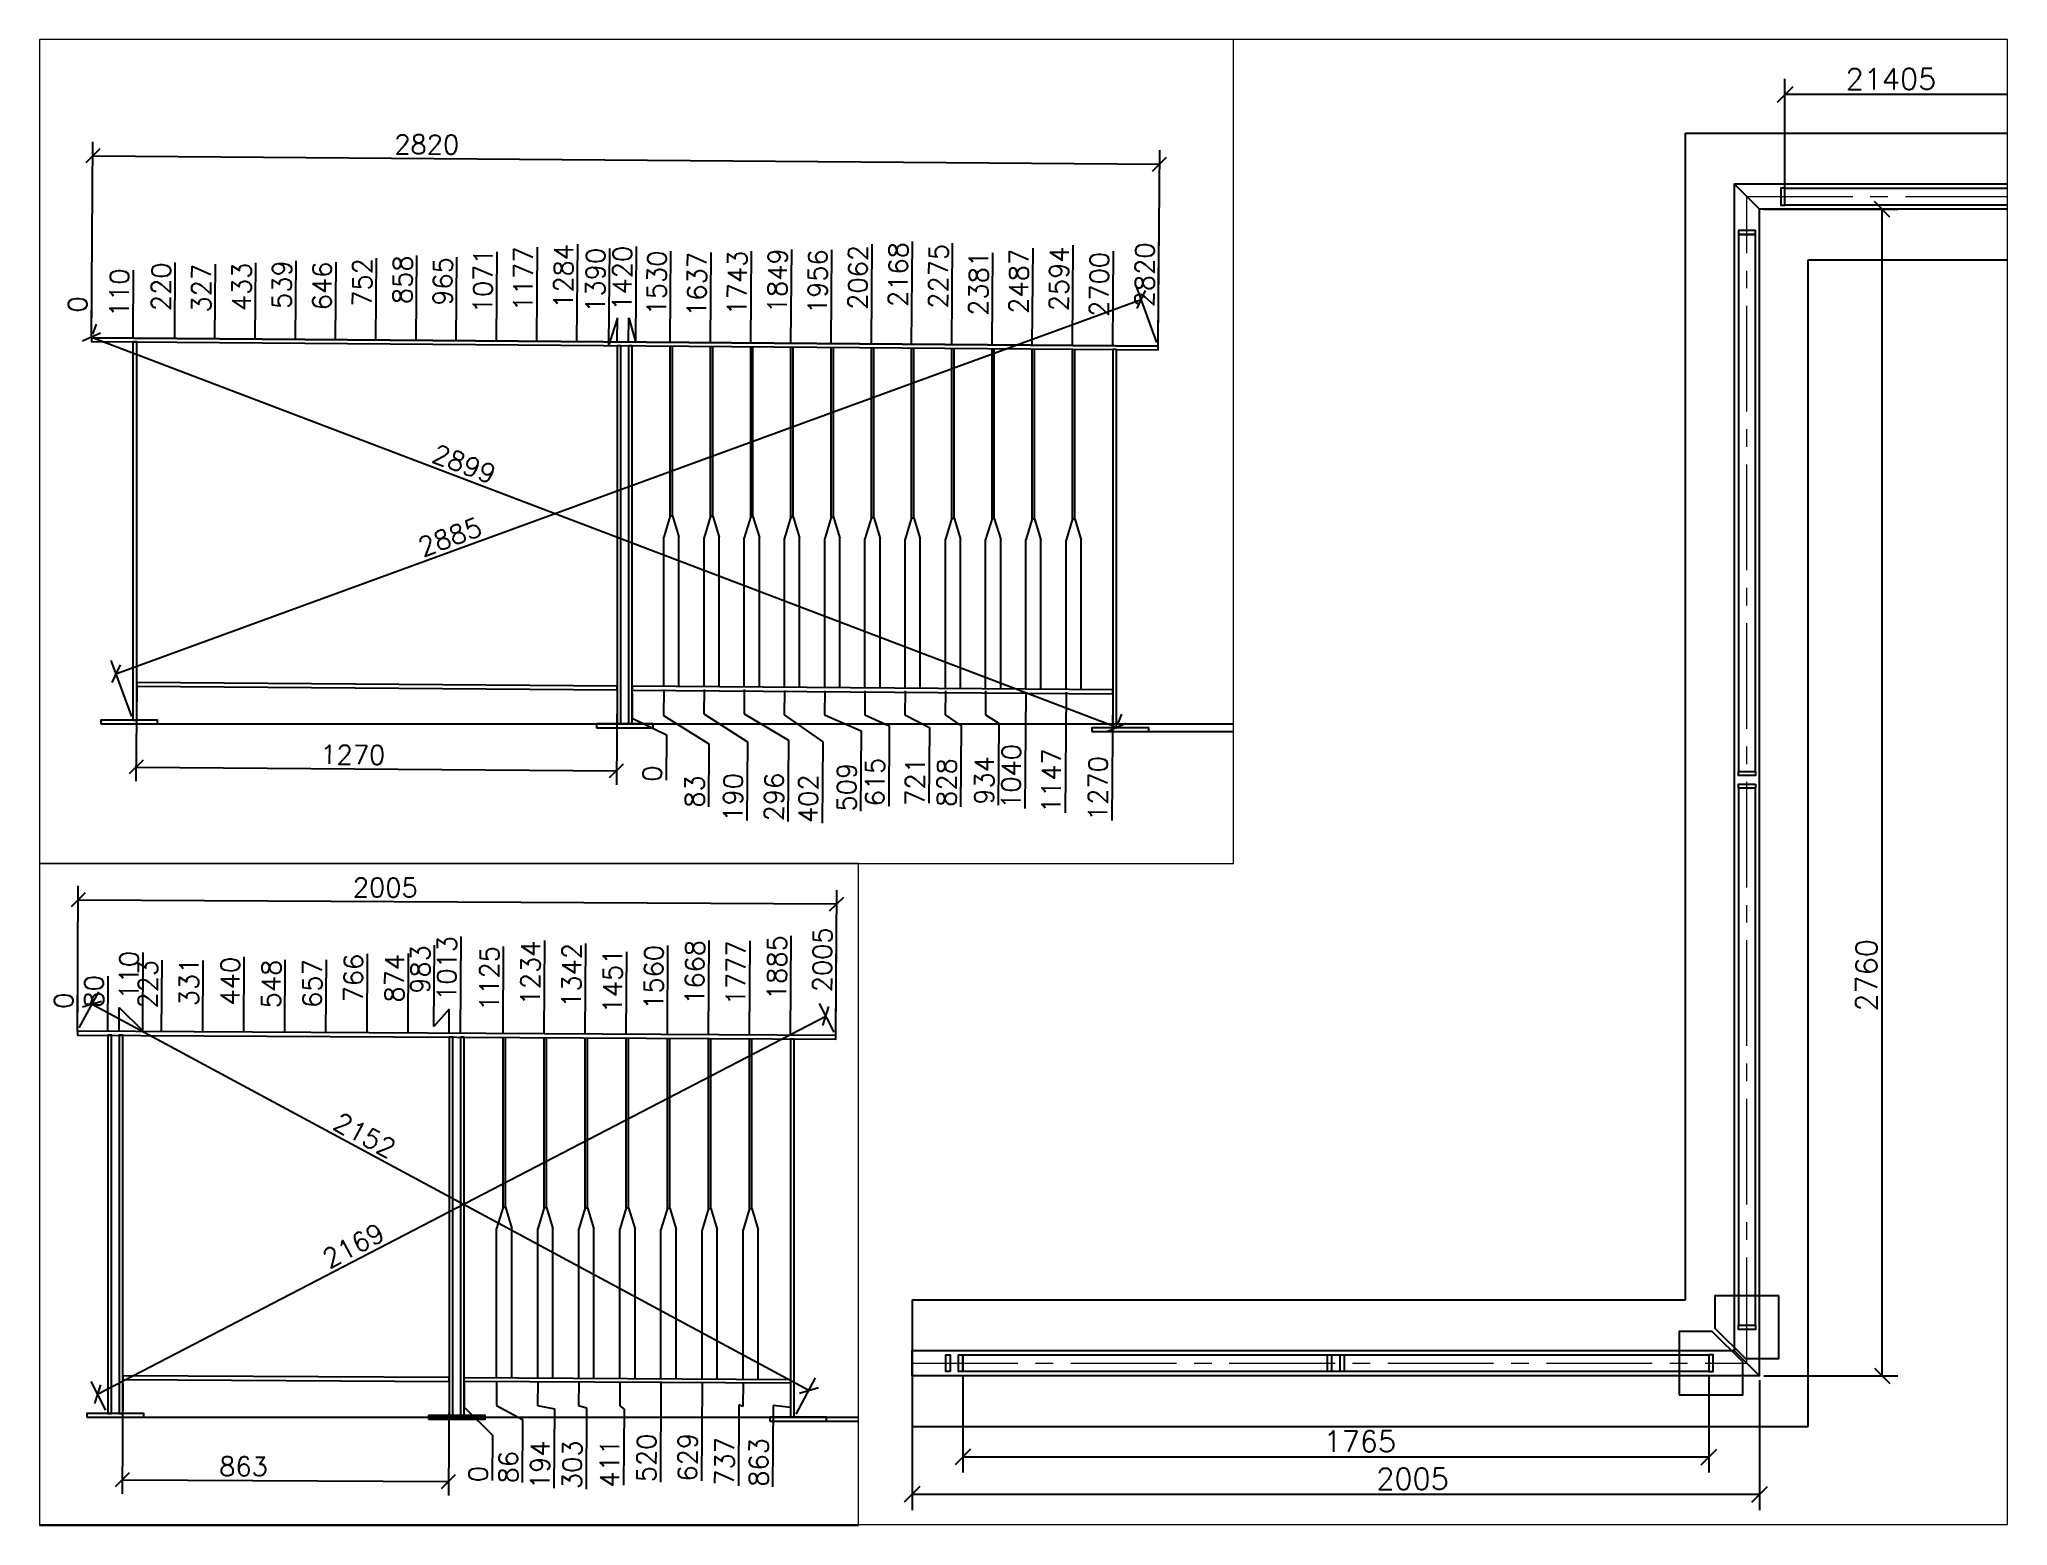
# Paper-space layout 'Ancien comb' of a CAD drawing. Header units: millimetres. Extents: x 1 to 256, y 1 to 194.
# The model-space entities are those that its viewports show. They can reach past a viewport. Long polylines and large blocks are cut down to what shows.
import ezdxf

# ---------------------------------------------------------------- set-up
doc = ezdxf.new("R2010")
doc.units = ezdxf.units.MM
doc.linetypes.add('AXES2', pattern=[1.125, 0.75, -0.125, 0.125, -0.125])
doc.layers.add('AXES', color=1, linetype='AXES2', lineweight=13)
doc.layers.add('Garde Corps', color=7, linetype='Continuous')
doc.layers.add('POTCACH', color=7, linetype='Continuous')
doc.styles.add('DETX4', font='romans.shx', dxfattribs={"height": 50})
doc.dimstyles.new('DETX4', dxfattribs={"dimtxt": 50, "dimasz": 37, "dimexe": 37, "dimexo": 10, "dimgap": 12, "dimtad": 1, "dimdec": 0, "dimdsep": 46, "dimtxsty": 'DETX4', "dimblk": 'OBLIQUE', "dimcen": 0.09, "dimadec": 0, "dimazin": 0, "dimtfac": 1, "dimtdec": 0, "dimtix": 1, "dimtofl": 0, "dimtmove": 0, "dimatfit": 3, "dimldrblk": 'OBLIQUE', "dimfxl": 1, "dimtolj": 1, "dimtzin": 0, "dimarcsym": 0})

psp = doc.layouts.new('Ancien comb')

msp = doc.modelspace()

# ---------------------------------------------------------------- blocks, each defined once
blk = doc.blocks.new('_OBLIQUE')
at = {"color": 0, "linetype": 'ByBlock'}
blk.add_line((-0.5, -0.5), (0.5, 0.5), dxfattribs=at)
blk = doc.blocks.new('*D163')
at = {"layer": 'Defpoints', "color": 0, "transparency": 16777216}
for p in [(9416.4, 32887.1), (11181.4, 32887.1), (11181.4, 32685.1)]:
    blk.add_point(p, dxfattribs=at)
at = {"layer": 'POTCACH', "color": 0, "lineweight": -2, "transparency": 16777216}
for p, q in [((9416.4, 32877.1), (9416.4, 32648.1)), ((11181.4, 32877.1), (11181.4, 32648.1)), ((9416.4, 32685.1), (11181.4, 32685.1))]:
    blk.add_line(p, q, dxfattribs=at)
at = {"layer": 'POTCACH', "color": 0, "lineweight": -2, "transparency": 16777216, "xscale": 37, "yscale": 37, "zscale": 37, "rotation": 180}
blk.add_blockref('_OBLIQUE', (9416.4, 32685.1), dxfattribs=at)
at = {"layer": 'POTCACH', "color": 0, "lineweight": -2, "transparency": 16777216, "xscale": 37, "yscale": 37, "zscale": 37}
blk.add_blockref('_OBLIQUE', (11181.4, 32685.1), dxfattribs=at)
at = {"layer": 'POTCACH', "color": 0, "transparency": 16777216, "insert": (10355.6, 32722.1), "char_height": 50, "attachment_point": 5, "style": 'DETX4'}
blk.add_mtext('\\A1;1765', dxfattribs=at)
blk = doc.blocks.new('*D164')
at = {"layer": 'Defpoints', "color": 0, "transparency": 16777216}
for p in [(11361.4, 35908.5), (11361.4, 35667.1), (32766.4, 35667.1)]:
    blk.add_point(p, dxfattribs=at)
at = {"layer": 'POTCACH', "color": 0, "lineweight": -2, "transparency": 16777216}
for p, q in [((11361.4, 35677.1), (11361.4, 35945.5)), ((32766.4, 35908.5), (11361.4, 35908.5)), ((32766.4, 35677.1), (32766.4, 35945.5))]:
    blk.add_line(p, q, dxfattribs=at)
at = {"layer": 'POTCACH', "color": 0, "lineweight": -2, "transparency": 16777216, "xscale": 37, "yscale": 37, "zscale": 37, "rotation": 180}
blk.add_blockref('_OBLIQUE', (11361.4, 35908.5), dxfattribs=at)
at = {"layer": 'POTCACH', "color": 0, "lineweight": -2, "transparency": 16777216, "xscale": 37, "yscale": 37, "zscale": 37}
blk.add_blockref('_OBLIQUE', (32766.4, 35908.5), dxfattribs=at)
at = {"layer": 'POTCACH', "color": 0, "transparency": 16777216, "insert": (11612.1, 35945.5), "char_height": 50, "attachment_point": 5, "style": 'DETX4'}
blk.add_mtext('\\A1;21405', dxfattribs=at)
blk = doc.blocks.new('*D257')
at = {"layer": 'Defpoints', "color": 0, "transparency": 16777216}
for p in [(9296.4, 32877.1), (11301.4, 32877.1), (9296.4, 32596.4)]:
    blk.add_point(p, dxfattribs=at)
at = {"layer": 'POTCACH', "color": 0, "lineweight": -2, "transparency": 16777216}
for p, q in [((9296.4, 32867.1), (9296.4, 32559.4)), ((11301.4, 32867.1), (11301.4, 32559.4)), ((11301.4, 32596.4), (9296.4, 32596.4))]:
    blk.add_line(p, q, dxfattribs=at)
at = {"layer": 'POTCACH', "color": 0, "lineweight": -2, "transparency": 16777216, "xscale": 37, "yscale": 37, "zscale": 37, "rotation": 180}
blk.add_blockref('_OBLIQUE', (9296.4, 32596.4), dxfattribs=at)
at = {"layer": 'POTCACH', "color": 0, "lineweight": -2, "transparency": 16777216, "xscale": 37, "yscale": 37, "zscale": 37}
blk.add_blockref('_OBLIQUE', (11301.4, 32596.4), dxfattribs=at)
at = {"layer": 'POTCACH', "color": 0, "transparency": 16777216, "insert": (10480.3, 32633.4), "char_height": 50, "attachment_point": 5, "style": 'DETX4'}
blk.add_mtext('\\A1;2005', dxfattribs=at)
blk = doc.blocks.new('*D258')
at = {"layer": 'Defpoints', "color": 0, "transparency": 16777216}
for p in [(11301.4, 35637.1), (11591.3, 35637.1), (11301.4, 32877.1)]:
    blk.add_point(p, dxfattribs=at)
at = {"layer": 'POTCACH', "color": 0, "lineweight": -2, "transparency": 16777216}
for p, q in [((11311.4, 35637.1), (11628.3, 35637.1)), ((11591.3, 32877.1), (11591.3, 35637.1)), ((11311.4, 32877.1), (11628.3, 32877.1))]:
    blk.add_line(p, q, dxfattribs=at)
at = {"layer": 'POTCACH', "color": 0, "lineweight": -2, "transparency": 16777216, "xscale": 37, "yscale": 37, "zscale": 37}
for p, rotation in [((11591.3, 35637.1), 90), ((11591.3, 32877.1), 270)]:
    blk.add_blockref('_OBLIQUE', p, dxfattribs=dict(at, rotation=rotation))
at = {"layer": 'POTCACH', "color": 0, "transparency": 16777216, "insert": (11554.3, 33824.5), "char_height": 50, "attachment_point": 5, "rotation": 90, "style": 'DETX4'}
blk.add_mtext('\\A1;2760', dxfattribs=at)
blk = doc.blocks.new('A$C643B79CD')
for p, q in [((17, 449), (17, 898)), ((23, 449), (23, 898)), ((17, 449), (23, 449)), ((0, 0), (0, 392.8)), ((40, 0), (40, 393.3))]:
    blk.add_line(p, q)
at = {"layer": 'POTCACH'}
for p, q in [((17, 449), (0, 392.8)), ((23, 449), (40, 393.3))]:
    blk.add_line(p, q, dxfattribs=at)
blk = doc.blocks.new('*D265')
at = {"layer": 'Defpoints', "color": 0, "transparency": 16777216}
for p in [(16803.1, 30794.3), (14796.1, 30447.7), (16801.1, 30436.6)]:
    blk.add_point(p, dxfattribs=at)
at = {"layer": 'POTCACH', "color": 0, "lineweight": -2, "transparency": 16777216}
for p, q in [((14796.1, 30457.7), (14798.3, 30842.3)), ((16801.1, 30446.6), (16803.3, 30831.3)), ((14798.1, 30805.3), (16803.1, 30794.3))]:
    blk.add_line(p, q, dxfattribs=at)
at = {"layer": 'POTCACH', "color": 0, "lineweight": -2, "transparency": 16777216, "xscale": 37, "yscale": 37, "zscale": 37}
for p, rotation in [((14798.1, 30805.3), 179.6843239682436), ((16803.1, 30794.3), 359.6843239682436)]:
    blk.add_blockref('_OBLIQUE', p, dxfattribs=dict(at, rotation=rotation))
at = {"layer": 'POTCACH', "color": 0, "transparency": 16777216, "insert": (15609.8, 30837.8), "char_height": 50, "attachment_point": 5, "rotation": 359.6843, "style": 'DETX4'}
blk.add_mtext('\\A1;2005', dxfattribs=at)
blk = doc.blocks.new('*D266')
at = {"layer": 'Defpoints', "color": 0, "transparency": 16777216}
for p in [(14916.1, 29537), (15778.6, 29532.3), (15777.1, 29267.4)]:
    blk.add_point(p, dxfattribs=at)
at = {"layer": 'POTCACH', "color": 0, "lineweight": -2, "transparency": 16777216}
for p, q in [((14916, 29527), (14914.4, 29235.2)), ((15778.5, 29522.3), (15776.9, 29230.4)), ((14914.6, 29272.2), (15777.1, 29267.4))]:
    blk.add_line(p, q, dxfattribs=at)
at = {"layer": 'POTCACH', "color": 0, "lineweight": -2, "transparency": 16777216, "xscale": 37, "yscale": 37, "zscale": 37}
for p, rotation in [((14914.6, 29272.2), 179.6843239682434), ((15777.1, 29267.4), 359.6843239682433)]:
    blk.add_blockref('_OBLIQUE', p, dxfattribs=dict(at, rotation=rotation))
at = {"layer": 'POTCACH', "color": 0, "transparency": 16777216, "insert": (15235.1, 29307.4), "char_height": 50, "attachment_point": 5, "rotation": 359.6843, "style": 'DETX4'}
blk.add_mtext('\\A1;863', dxfattribs=at)
blk = doc.blocks.new('*D268')
at = {"layer": 'Defpoints', "color": 0, "transparency": 16777216}
for p in [(14796.4, 30509.8), (14796.1, 30457.7), (14796.1, 30447.7)]:
    blk.add_point(p, dxfattribs=at)
at = {"layer": 'POTCACH', "color": 0, "lineweight": -2, "transparency": 16777216}
blk.add_line((14796.1, 30457.7), (14796.7, 30555.1), dxfattribs=at)
at = {"layer": 'POTCACH', "color": 0, "transparency": 16777216, "insert": (14759.6, 30538.6), "char_height": 50, "attachment_point": 5, "rotation": 89.6843, "style": 'DETX4'}
blk.add_mtext('\\A1;0', dxfattribs=at)
blk = doc.blocks.new('*D269')
at = {"layer": 'Defpoints', "color": 0, "transparency": 16777216}
for p in [(14876.4, 30510.8), (14796.1, 30457.7), (14876.1, 30447.2)]:
    blk.add_point(p, dxfattribs=at)
at = {"layer": 'POTCACH', "color": 0, "lineweight": -2, "transparency": 16777216}
blk.add_line((14876.1, 30457.2), (14876.9, 30603.7), dxfattribs=at)
at = {"layer": 'POTCACH', "color": 0, "transparency": 16777216, "insert": (14839.7, 30563.5), "char_height": 50, "attachment_point": 5, "rotation": 89.6843, "style": 'DETX4'}
blk.add_mtext('\\A1;80', dxfattribs=at)
blk = doc.blocks.new('*D270')
at = {"layer": 'Defpoints', "color": 0, "transparency": 16777216}
for p in [(14969, 30533), (14796.1, 30457.7), (14906.1, 30447.1)]:
    blk.add_point(p, dxfattribs=at)
at = {"layer": 'POTCACH', "color": 0, "lineweight": -2, "transparency": 16777216}
for p, q in [((14968.6, 30459), (14969.8, 30666.5)), ((14906.1, 30457.1), (14906.5, 30521.1)), ((14906.5, 30521.1), (14968.6, 30459))]:
    blk.add_line(p, q, dxfattribs=at)
at = {"layer": 'POTCACH', "color": 0, "transparency": 16777216, "insert": (14932.4, 30606), "char_height": 50, "attachment_point": 5, "rotation": 89.6843, "style": 'DETX4'}
blk.add_mtext('\\A1;110', dxfattribs=at)
blk = doc.blocks.new('*D271')
at = {"layer": 'Defpoints', "color": 0, "transparency": 16777216}
for p in [(15739, 30544.8), (14796.1, 30457.7), (15778.6, 30442.2)]:
    blk.add_point(p, dxfattribs=at)
at = {"layer": 'POTCACH', "color": 0, "lineweight": -2, "transparency": 16777216}
for p, q in [((15738.5, 30470.8), (15739.7, 30685.4)), ((15779, 30516.2), (15738.5, 30470.8)), ((15778.6, 30452.2), (15779, 30516.2))]:
    blk.add_line(p, q, dxfattribs=at)
at = {"layer": 'POTCACH', "color": 0, "transparency": 16777216, "insert": (15702.4, 30621.3), "char_height": 50, "attachment_point": 5, "rotation": 89.6843, "style": 'DETX4'}
blk.add_mtext('\\A1;983', dxfattribs=at)
blk = doc.blocks.new('*D272')
at = {"layer": 'Defpoints', "color": 0, "transparency": 16777216}
for p in [(15809.1, 30527.2), (14796.1, 30457.7), (15808.6, 30442.1)]:
    blk.add_point(p, dxfattribs=at)
at = {"layer": 'POTCACH', "color": 0, "lineweight": -2, "transparency": 16777216}
blk.add_line((15808.6, 30452.1), (15810, 30708.3), dxfattribs=at)
at = {"layer": 'POTCACH', "color": 0, "transparency": 16777216, "insert": (15772.6, 30623.9), "char_height": 50, "attachment_point": 5, "rotation": 89.6843, "style": 'DETX4'}
blk.add_mtext('\\A1;1013', dxfattribs=at)
blk = doc.blocks.new('*D273')
at = {"layer": 'Defpoints', "color": 0, "transparency": 16777216}
for p in [(15921.5, 30500.6), (14796.1, 30457.7), (15921.2, 30441.5)]:
    blk.add_point(p, dxfattribs=at)
at = {"layer": 'POTCACH', "color": 0, "lineweight": -2, "transparency": 16777216}
blk.add_line((15921.2, 30451.5), (15922.5, 30681.7), dxfattribs=at)
at = {"layer": 'POTCACH', "color": 0, "transparency": 16777216, "insert": (15885, 30597.4), "char_height": 50, "attachment_point": 5, "rotation": 89.6843, "style": 'DETX4'}
blk.add_mtext('\\A1;1125', dxfattribs=at)
blk = doc.blocks.new('*D274')
at = {"layer": 'Defpoints', "color": 0, "transparency": 16777216}
for p in [(16030.2, 30513.9), (14796.1, 30457.7), (16029.8, 30440.9)]:
    blk.add_point(p, dxfattribs=at)
at = {"layer": 'POTCACH', "color": 0, "lineweight": -2, "transparency": 16777216}
blk.add_line((16029.8, 30450.9), (16031.2, 30697.4), dxfattribs=at)
at = {"layer": 'POTCACH', "color": 0, "transparency": 16777216, "insert": (15993.7, 30611.9), "char_height": 50, "attachment_point": 5, "rotation": 89.6843, "style": 'DETX4'}
blk.add_mtext('\\A1;1234', dxfattribs=at)
blk = doc.blocks.new('*D275')
at = {"layer": 'Defpoints', "color": 0, "transparency": 16777216}
for p in [(16138.8, 30508.8), (14796.1, 30457.7), (16138.4, 30440.3)]:
    blk.add_point(p, dxfattribs=at)
at = {"layer": 'POTCACH', "color": 0, "lineweight": -2, "transparency": 16777216}
blk.add_line((16138.4, 30450.3), (16139.8, 30689.8), dxfattribs=at)
at = {"layer": 'POTCACH', "color": 0, "transparency": 16777216, "insert": (16102.3, 30605.5), "char_height": 50, "attachment_point": 5, "rotation": 89.6843, "style": 'DETX4'}
blk.add_mtext('\\A1;1342', dxfattribs=at)
blk = doc.blocks.new('*D276')
at = {"layer": 'Defpoints', "color": 0, "transparency": 16777216}
for p in [(16247.3, 30501.4), (14796.1, 30457.7), (16247, 30440.3)]:
    blk.add_point(p, dxfattribs=at)
at = {"layer": 'POTCACH', "color": 0, "lineweight": -2, "transparency": 16777216}
blk.add_line((16247, 30450.3), (16248.2, 30668.1), dxfattribs=at)
at = {"layer": 'POTCACH', "color": 0, "transparency": 16777216, "insert": (16210.8, 30590.9), "char_height": 50, "attachment_point": 5, "rotation": 89.6843, "style": 'DETX4'}
blk.add_mtext('\\A1;1451', dxfattribs=at)
blk = doc.blocks.new('*D277')
at = {"layer": 'Defpoints', "color": 0, "transparency": 16777216}
for p in [(16355.9, 30503.6), (14796.1, 30457.7), (16355.6, 30439.1)]:
    blk.add_point(p, dxfattribs=at)
at = {"layer": 'POTCACH', "color": 0, "lineweight": -2, "transparency": 16777216}
blk.add_line((16355.6, 30449.1), (16356.9, 30684.7), dxfattribs=at)
at = {"layer": 'POTCACH', "color": 0, "transparency": 16777216, "insert": (16319.5, 30600.4), "char_height": 50, "attachment_point": 5, "rotation": 89.6843, "style": 'DETX4'}
blk.add_mtext('\\A1;1560', dxfattribs=at)
blk = doc.blocks.new('*D278')
at = {"layer": 'Defpoints', "color": 0, "transparency": 16777216}
for p in [(16464.6, 30516.9), (14796.1, 30457.7), (16464.2, 30438.5)]:
    blk.add_point(p, dxfattribs=at)
at = {"layer": 'POTCACH', "color": 0, "lineweight": -2, "transparency": 16777216}
blk.add_line((16464.2, 30448.5), (16465.6, 30697.9), dxfattribs=at)
at = {"layer": 'POTCACH', "color": 0, "transparency": 16777216, "insert": (16428.1, 30613.6), "char_height": 50, "attachment_point": 5, "rotation": 89.6843, "style": 'DETX4'}
blk.add_mtext('\\A1;1668', dxfattribs=at)
blk = doc.blocks.new('*D279')
at = {"layer": 'Defpoints', "color": 0, "transparency": 16777216}
for p in [(16573.2, 30515.4), (14796.1, 30457.7), (16572.8, 30437.9)]:
    blk.add_point(p, dxfattribs=at)
at = {"layer": 'POTCACH', "color": 0, "lineweight": -2, "transparency": 16777216}
blk.add_line((16572.8, 30447.9), (16574.2, 30696.5), dxfattribs=at)
at = {"layer": 'POTCACH', "color": 0, "transparency": 16777216, "insert": (16536.7, 30612.2), "char_height": 50, "attachment_point": 5, "rotation": 89.6843, "style": 'DETX4'}
blk.add_mtext('\\A1;1777', dxfattribs=at)
blk = doc.blocks.new('*D280')
at = {"layer": 'Defpoints', "color": 0, "transparency": 16777216}
for p in [(16681.6, 30529.5), (14796.1, 30457.7), (16681.1, 30437.2)]:
    blk.add_point(p, dxfattribs=at)
at = {"layer": 'POTCACH', "color": 0, "lineweight": -2, "transparency": 16777216}
blk.add_line((16681.1, 30447.2), (16682.6, 30710.5), dxfattribs=at)
at = {"layer": 'POTCACH', "color": 0, "transparency": 16777216, "insert": (16645.1, 30626.2), "char_height": 50, "attachment_point": 5, "rotation": 89.6843, "style": 'DETX4'}
blk.add_mtext('\\A1;1885', dxfattribs=at)
blk = doc.blocks.new('*D281')
at = {"layer": 'Defpoints', "color": 0, "transparency": 16777216}
for p in [(16801.7, 30546.4), (14796.1, 30457.7), (16801.1, 30436.6)]:
    blk.add_point(p, dxfattribs=at)
at = {"layer": 'POTCACH', "color": 0, "lineweight": -2, "transparency": 16777216}
blk.add_line((16801.1, 30446.6), (16802.7, 30734.6), dxfattribs=at)
at = {"layer": 'POTCACH', "color": 0, "transparency": 16777216, "insert": (16765.2, 30646.7), "char_height": 50, "attachment_point": 5, "rotation": 89.6843, "style": 'DETX4'}
blk.add_mtext('\\A1;2005', dxfattribs=at)
blk = doc.blocks.new('*D282')
at = {"layer": 'Defpoints', "color": 0, "transparency": 16777216}
for p in [(15019, 30505.6), (14796.1, 30452.7), (15018.7, 30446.5)]:
    blk.add_point(p, dxfattribs=at)
at = {"layer": 'POTCACH', "color": 0, "lineweight": -2, "transparency": 16777216}
blk.add_line((15018.7, 30456.5), (15019.8, 30646.2), dxfattribs=at)
at = {"layer": 'POTCACH', "color": 0, "transparency": 16777216, "insert": (14982.4, 30582.1), "char_height": 50, "attachment_point": 5, "rotation": 89.6843, "style": 'DETX4'}
blk.add_mtext('\\A1;223', dxfattribs=at)
blk = doc.blocks.new('*D283')
at = {"layer": 'Defpoints', "color": 0, "transparency": 16777216}
for p in [(15127.7, 30518.9), (14796.1, 30452.7), (15127.3, 30445.9)]:
    blk.add_point(p, dxfattribs=at)
at = {"layer": 'POTCACH', "color": 0, "lineweight": -2, "transparency": 16777216}
blk.add_line((15127.3, 30455.9), (15128.4, 30645.2), dxfattribs=at)
at = {"layer": 'POTCACH', "color": 0, "transparency": 16777216, "insert": (15091.1, 30588.3), "char_height": 50, "attachment_point": 5, "rotation": 89.6843, "style": 'DETX4'}
blk.add_mtext('\\A1;331', dxfattribs=at)
blk = doc.blocks.new('*D284')
at = {"layer": 'Defpoints', "color": 0, "transparency": 16777216}
for p in [(15236.3, 30513.8), (14796.1, 30452.7), (15235.9, 30445.3)]:
    blk.add_point(p, dxfattribs=at)
at = {"layer": 'POTCACH', "color": 0, "lineweight": -2, "transparency": 16777216}
blk.add_line((15235.9, 30455.3), (15237, 30654.3), dxfattribs=at)
at = {"layer": 'POTCACH', "color": 0, "transparency": 16777216, "insert": (15199.7, 30590.2), "char_height": 50, "attachment_point": 5, "rotation": 89.6843, "style": 'DETX4'}
blk.add_mtext('\\A1;440', dxfattribs=at)
blk = doc.blocks.new('*D285')
at = {"layer": 'Defpoints', "color": 0, "transparency": 16777216}
for p in [(15344.8, 30506.4), (14796.1, 30452.7), (15344.5, 30445.3)]:
    blk.add_point(p, dxfattribs=at)
at = {"layer": 'POTCACH', "color": 0, "lineweight": -2, "transparency": 16777216}
blk.add_line((15344.5, 30455.3), (15345.6, 30646.9), dxfattribs=at)
at = {"layer": 'POTCACH', "color": 0, "transparency": 16777216, "insert": (15308.2, 30582.8), "char_height": 50, "attachment_point": 5, "rotation": 89.6843, "style": 'DETX4'}
blk.add_mtext('\\A1;548', dxfattribs=at)
blk = doc.blocks.new('*D286')
at = {"layer": 'Defpoints', "color": 0, "transparency": 16777216}
for p in [(15453.4, 30508.6), (14796.1, 30452.7), (15453.1, 30444.1)]:
    blk.add_point(p, dxfattribs=at)
at = {"layer": 'POTCACH', "color": 0, "lineweight": -2, "transparency": 16777216}
blk.add_line((15453.1, 30454.1), (15454.2, 30646.8), dxfattribs=at)
at = {"layer": 'POTCACH', "color": 0, "transparency": 16777216, "insert": (15416.8, 30583.9), "char_height": 50, "attachment_point": 5, "rotation": 89.6843, "style": 'DETX4'}
blk.add_mtext('\\A1;657', dxfattribs=at)
blk = doc.blocks.new('*D287')
at = {"layer": 'Defpoints', "color": 0, "transparency": 16777216}
for p in [(15562.1, 30521.9), (14796.1, 30452.7), (15561.7, 30443.5)]:
    blk.add_point(p, dxfattribs=at)
at = {"layer": 'POTCACH', "color": 0, "lineweight": -2, "transparency": 16777216}
blk.add_line((15561.7, 30453.5), (15562.9, 30662.5), dxfattribs=at)
at = {"layer": 'POTCACH', "color": 0, "transparency": 16777216, "insert": (15525.5, 30598.4), "char_height": 50, "attachment_point": 5, "rotation": 89.6843, "style": 'DETX4'}
blk.add_mtext('\\A1;766', dxfattribs=at)
blk = doc.blocks.new('*D288')
at = {"layer": 'Defpoints', "color": 0, "transparency": 16777216}
for p in [(15670.7, 30520.4), (14796.1, 30452.7), (15670.3, 30442.9)]:
    blk.add_point(p, dxfattribs=at)
at = {"layer": 'POTCACH', "color": 0, "lineweight": -2, "transparency": 16777216}
blk.add_line((15670.3, 30452.9), (15671.5, 30663.4), dxfattribs=at)
at = {"layer": 'POTCACH', "color": 0, "transparency": 16777216, "insert": (15634.1, 30598.1), "char_height": 50, "attachment_point": 5, "rotation": 89.6843, "style": 'DETX4'}
blk.add_mtext('\\A1;874', dxfattribs=at)
blk = doc.blocks.new('*D289')
at = {"layer": 'Defpoints', "color": 0, "transparency": 16777216}
for p in [(14796.1, 30457.7), (16729.6, 29508.8), (16691.1, 29437.2)]:
    blk.add_point(p, dxfattribs=at)
at = {"layer": 'POTCACH', "color": 0, "lineweight": -2, "transparency": 16777216}
for p, q in [((14800.9, 30466.5), (14852.2, 30561.8)), ((14834.7, 30529.3), (16729.6, 29508.8)), ((16695.8, 29446), (16747.2, 29541.4))]:
    blk.add_line(p, q, dxfattribs=at)
at = {"layer": 'POTCACH', "color": 0, "lineweight": -2, "transparency": 16777216, "xscale": 37, "yscale": 37, "zscale": 37}
for p, rotation in [((14834.7, 30529.3), 151.6972361489611), ((16729.6, 29508.8), 331.697236148961)]:
    blk.add_blockref('_OBLIQUE', p, dxfattribs=dict(at, rotation=rotation))
at = {"layer": 'POTCACH', "color": 0, "transparency": 16777216, "insert": (15555.7, 30183), "char_height": 50, "attachment_point": 5, "rotation": 331.6972, "style": 'DETX4'}
blk.add_mtext('\\A1;2152', dxfattribs=at)
blk = doc.blocks.new('*D290')
at = {"layer": 'Defpoints', "color": 0, "transparency": 16777216}
for p in [(16774.4, 30498), (16801.1, 30446.6), (14876.1, 29447.2)]:
    blk.add_point(p, dxfattribs=at)
at = {"layer": 'POTCACH', "color": 0, "lineweight": -2, "transparency": 16777216}
for p, q in [((16796.5, 30455.5), (16757.4, 30530.9)), ((14849.4, 29498.6), (16774.4, 30498)), ((14871.5, 29456.1), (14832.4, 29531.5))]:
    blk.add_line(p, q, dxfattribs=at)
at = {"layer": 'POTCACH', "color": 0, "lineweight": -2, "transparency": 16777216, "xscale": 37, "yscale": 37, "zscale": 37}
for p, rotation in [((16774.4, 30498), 27.43679414433779), ((14849.4, 29498.6), 207.4367941443378)]:
    blk.add_blockref('_OBLIQUE', p, dxfattribs=dict(at, rotation=rotation))
at = {"layer": 'POTCACH', "color": 0, "transparency": 16777216, "insert": (15525.7, 29891.4), "char_height": 50, "attachment_point": 5, "rotation": 27.4368, "style": 'DETX4'}
blk.add_mtext('\\A1;2169', dxfattribs=at)
blk = doc.blocks.new('*D292')
at = {"layer": 'Defpoints', "color": 0, "transparency": 16777216}
for p in [(18435.8, 29002.8), (19705.8, 28993), (19704.1, 28769.5)]:
    blk.add_point(p, dxfattribs=at)
at = {"layer": 'POTCACH', "color": 0, "lineweight": -2, "transparency": 16777216}
for p, q in [((18435.7, 28992.8), (18433.8, 28742.2)), ((19705.7, 28983), (19703.8, 28732.5)), ((18434.1, 28779.2), (19704.1, 28769.5))]:
    blk.add_line(p, q, dxfattribs=at)
at = {"layer": 'POTCACH', "color": 0, "lineweight": -2, "transparency": 16777216, "xscale": 37, "yscale": 37, "zscale": 37}
for p, rotation in [((18434.1, 28779.2), 179.559271927239), ((19704.1, 28769.5), 359.559271927239)]:
    blk.add_blockref('_OBLIQUE', p, dxfattribs=dict(at, rotation=rotation))
at = {"layer": 'POTCACH', "color": 0, "transparency": 16777216, "insert": (19007, 28811.8), "char_height": 50, "attachment_point": 5, "rotation": 359.5593, "style": 'DETX4'}
blk.add_mtext('\\A1;1270', dxfattribs=at)
blk = doc.blocks.new('*D293')
at = {"layer": 'Defpoints', "color": 0, "transparency": 16777216}
for p in [(18316.3, 29973.4), (18315.8, 29903.9), (18315.9, 29913.9)]:
    blk.add_point(p, dxfattribs=at)
at = {"layer": 'POTCACH', "color": 0, "lineweight": -2, "transparency": 16777216}
blk.add_line((18315.9, 29913.9), (18316.7, 30018.8), dxfattribs=at)
at = {"layer": 'POTCACH', "color": 0, "transparency": 16777216, "insert": (18279.5, 30002.4), "char_height": 50, "attachment_point": 5, "rotation": 89.5593, "style": 'DETX4'}
blk.add_mtext('\\A1;0', dxfattribs=at)
blk = doc.blocks.new('*D294')
at = {"layer": 'Defpoints', "color": 0, "transparency": 16777216}
for p in [(18426.2, 29959.8), (18315.9, 29913.9), (18425.8, 29903.9)]:
    blk.add_point(p, dxfattribs=at)
at = {"layer": 'POTCACH', "color": 0, "lineweight": -2, "transparency": 16777216}
blk.add_line((18425.9, 29913.9), (18427.2, 30093.2), dxfattribs=at)
at = {"layer": 'POTCACH', "color": 0, "transparency": 16777216, "insert": (18389.8, 30032.8), "char_height": 50, "attachment_point": 5, "rotation": 89.5593, "style": 'DETX4'}
blk.add_mtext('\\A1;110', dxfattribs=at)
blk = doc.blocks.new('*D295')
at = {"layer": 'Defpoints', "color": 0, "transparency": 16777216}
for p in [(19684.6, 29969.2), (18315.9, 29913.9), (19705.8, 29893)]:
    blk.add_point(p, dxfattribs=at)
at = {"layer": 'POTCACH', "color": 0, "lineweight": -2, "transparency": 16777216}
for p, q in [((19684, 29895.2), (19686, 30150.2)), ((19706.4, 29967), (19684, 29895.2)), ((19705.9, 29903), (19706.4, 29967))]:
    blk.add_line(p, q, dxfattribs=at)
at = {"layer": 'POTCACH', "color": 0, "transparency": 16777216, "insert": (19648.3, 30066), "char_height": 50, "attachment_point": 5, "rotation": 89.5593, "style": 'DETX4'}
blk.add_mtext('\\A1;1390', dxfattribs=at)
blk = doc.blocks.new('*D296')
at = {"layer": 'Defpoints', "color": 0, "transparency": 16777216}
for p in [(19755.5, 29974.5), (18315.9, 29913.9), (19735.8, 29892.9)]:
    blk.add_point(p, dxfattribs=at)
at = {"layer": 'POTCACH', "color": 0, "lineweight": -2, "transparency": 16777216}
for p, q in [((19754.9, 29900.5), (19756.9, 30155.6)), ((19735.9, 29902.9), (19736.4, 29966.9)), ((19736.4, 29966.9), (19754.9, 29900.5))]:
    blk.add_line(p, q, dxfattribs=at)
at = {"layer": 'POTCACH', "color": 0, "transparency": 16777216, "insert": (19719.2, 30071.3), "char_height": 50, "attachment_point": 5, "rotation": 89.5593, "style": 'DETX4'}
blk.add_mtext('\\A1;1420', dxfattribs=at)
blk = doc.blocks.new('*D297')
at = {"layer": 'Defpoints', "color": 0, "transparency": 16777216}
for p in [(19846.7, 29962.1), (18315.9, 29913.9), (19846.1, 29892.9)]:
    blk.add_point(p, dxfattribs=at)
at = {"layer": 'POTCACH', "color": 0, "lineweight": -2, "transparency": 16777216}
blk.add_line((19846.2, 29902.9), (19848, 30143.1), dxfattribs=at)
at = {"layer": 'POTCACH', "color": 0, "transparency": 16777216, "insert": (19810.4, 30058.9), "char_height": 50, "attachment_point": 5, "rotation": 89.5593, "style": 'DETX4'}
blk.add_mtext('\\A1;1530', dxfattribs=at)
blk = doc.blocks.new('*D298')
at = {"layer": 'Defpoints', "color": 0, "transparency": 16777216}
for p in [(19953, 29958.4), (18315.9, 29913.9), (19952.4, 29891.3)]:
    blk.add_point(p, dxfattribs=at)
at = {"layer": 'POTCACH', "color": 0, "lineweight": -2, "transparency": 16777216}
blk.add_line((19952.5, 29901.3), (19954.4, 30139.4), dxfattribs=at)
at = {"layer": 'POTCACH', "color": 0, "transparency": 16777216, "insert": (19916.7, 30055.2), "char_height": 50, "attachment_point": 5, "rotation": 89.5593, "style": 'DETX4'}
blk.add_mtext('\\A1;1637', dxfattribs=at)
blk = doc.blocks.new('*D299')
at = {"layer": 'Defpoints', "color": 0, "transparency": 16777216}
for p in [(20059.3, 29962), (18315.9, 29913.9), (20058.8, 29890.5)]:
    blk.add_point(p, dxfattribs=at)
at = {"layer": 'POTCACH', "color": 0, "lineweight": -2, "transparency": 16777216}
blk.add_line((20058.9, 29900.5), (20060.7, 30143), dxfattribs=at)
at = {"layer": 'POTCACH', "color": 0, "transparency": 16777216, "insert": (20023.1, 30058.8), "char_height": 50, "attachment_point": 5, "rotation": 89.5593, "style": 'DETX4'}
blk.add_mtext('\\A1;1743', dxfattribs=at)
blk = doc.blocks.new('*D300')
at = {"layer": 'Defpoints', "color": 0, "transparency": 16777216}
for p in [(20165.7, 29969.1), (18315.9, 29913.9), (20165.1, 29889.6)]:
    blk.add_point(p, dxfattribs=at)
at = {"layer": 'POTCACH', "color": 0, "lineweight": -2, "transparency": 16777216}
blk.add_line((20165.2, 29899.6), (20167.1, 30147.8), dxfattribs=at)
at = {"layer": 'POTCACH', "color": 0, "transparency": 16777216, "insert": (20129.4, 30064.7), "char_height": 50, "attachment_point": 5, "rotation": 89.5593, "style": 'DETX4'}
blk.add_mtext('\\A1;1849', dxfattribs=at)
blk = doc.blocks.new('*D301')
at = {"layer": 'Defpoints', "color": 0, "transparency": 16777216}
for p in [(20272, 29965.6), (18315.9, 29913.9), (20271.4, 29888.8)]:
    blk.add_point(p, dxfattribs=at)
at = {"layer": 'POTCACH', "color": 0, "lineweight": -2, "transparency": 16777216}
blk.add_line((20271.5, 29898.8), (20273.4, 30146.6), dxfattribs=at)
at = {"layer": 'POTCACH', "color": 0, "transparency": 16777216, "insert": (20235.8, 30062.4), "char_height": 50, "attachment_point": 5, "rotation": 89.5593, "style": 'DETX4'}
blk.add_mtext('\\A1;1956', dxfattribs=at)
blk = doc.blocks.new('*D302')
at = {"layer": 'Defpoints', "color": 0, "transparency": 16777216}
for p in [(20378.4, 29973.6), (18315.9, 29913.9), (20377.8, 29888.8)]:
    blk.add_point(p, dxfattribs=at)
at = {"layer": 'POTCACH', "color": 0, "lineweight": -2, "transparency": 16777216}
blk.add_line((20377.8, 29898.8), (20379.9, 30161.8), dxfattribs=at)
at = {"layer": 'POTCACH', "color": 0, "transparency": 16777216, "insert": (20342.2, 30074), "char_height": 50, "attachment_point": 5, "rotation": 89.5593, "style": 'DETX4'}
blk.add_mtext('\\A1;2062', dxfattribs=at)
blk = doc.blocks.new('*D303')
at = {"layer": 'Defpoints', "color": 0, "transparency": 16777216}
for p in [(20484.8, 29980.8), (18315.9, 29913.9), (20484.1, 29887.2)]:
    blk.add_point(p, dxfattribs=at)
at = {"layer": 'POTCACH', "color": 0, "lineweight": -2, "transparency": 16777216}
blk.add_line((20484.2, 29897.2), (20486.2, 30169), dxfattribs=at)
at = {"layer": 'POTCACH', "color": 0, "transparency": 16777216, "insert": (20448.6, 30081.2), "char_height": 50, "attachment_point": 5, "rotation": 89.5593, "style": 'DETX4'}
blk.add_mtext('\\A1;2168', dxfattribs=at)
blk = doc.blocks.new('*D304')
at = {"layer": 'Defpoints', "color": 0, "transparency": 16777216}
for p in [(20591.1, 29976.3), (18315.9, 29913.9), (20590.4, 29886.4)]:
    blk.add_point(p, dxfattribs=at)
at = {"layer": 'POTCACH', "color": 0, "lineweight": -2, "transparency": 16777216}
blk.add_line((20590.5, 29896.4), (20592.5, 30164.5), dxfattribs=at)
at = {"layer": 'POTCACH', "color": 0, "transparency": 16777216, "insert": (20554.9, 30076.7), "char_height": 50, "attachment_point": 5, "rotation": 89.5593, "style": 'DETX4'}
blk.add_mtext('\\A1;2275', dxfattribs=at)
blk = doc.blocks.new('*D305')
at = {"layer": 'Defpoints', "color": 0, "transparency": 16777216}
for p in [(20697.3, 29964.7), (18315.9, 29913.9), (20696.7, 29885.5)]:
    blk.add_point(p, dxfattribs=at)
at = {"layer": 'POTCACH', "color": 0, "lineweight": -2, "transparency": 16777216}
blk.add_line((20696.8, 29895.5), (20698.7, 30138.6), dxfattribs=at)
at = {"layer": 'POTCACH', "color": 0, "transparency": 16777216, "insert": (20661.1, 30058), "char_height": 50, "attachment_point": 5, "rotation": 89.5593, "style": 'DETX4'}
blk.add_mtext('\\A1;2381', dxfattribs=at)
blk = doc.blocks.new('*D306')
at = {"layer": 'Defpoints', "color": 0, "transparency": 16777216}
for p in [(20803.7, 29962.9), (18315.9, 29913.9), (20803.1, 29884.8)]:
    blk.add_point(p, dxfattribs=at)
at = {"layer": 'POTCACH', "color": 0, "lineweight": -2, "transparency": 16777216}
blk.add_line((20803.1, 29894.8), (20805.1, 30151.1), dxfattribs=at)
at = {"layer": 'POTCACH', "color": 0, "transparency": 16777216, "insert": (20767.4, 30063.3), "char_height": 50, "attachment_point": 5, "rotation": 89.5593, "style": 'DETX4'}
blk.add_mtext('\\A1;2487', dxfattribs=at)
blk = doc.blocks.new('*D307')
at = {"layer": 'Defpoints', "color": 0, "transparency": 16777216}
for p in [(20910, 29968.3), (18315.9, 29913.9), (20909.4, 29884.8)]:
    blk.add_point(p, dxfattribs=at)
at = {"layer": 'POTCACH', "color": 0, "lineweight": -2, "transparency": 16777216}
blk.add_line((20909.5, 29894.8), (20911.5, 30158.8), dxfattribs=at)
at = {"layer": 'POTCACH', "color": 0, "transparency": 16777216, "insert": (20873.8, 30069.8), "char_height": 50, "attachment_point": 5, "rotation": 89.5593, "style": 'DETX4'}
blk.add_mtext('\\A1;2594', dxfattribs=at)
blk = doc.blocks.new('*D308')
at = {"layer": 'Defpoints', "color": 0, "transparency": 16777216}
for p in [(21016.3, 29954.9), (18315.9, 29913.9), (21015.8, 29883)]:
    blk.add_point(p, dxfattribs=at)
at = {"layer": 'POTCACH', "color": 0, "lineweight": -2, "transparency": 16777216}
blk.add_line((21015.9, 29893), (21017.8, 30143), dxfattribs=at)
at = {"layer": 'POTCACH', "color": 0, "transparency": 16777216, "insert": (20980.1, 30055.2), "char_height": 50, "attachment_point": 5, "rotation": 89.5593, "style": 'DETX4'}
blk.add_mtext('\\A1;2700', dxfattribs=at)
blk = doc.blocks.new('*D309')
at = {"layer": 'Defpoints', "color": 0, "transparency": 16777216}
for p in [(21136.5, 29980), (18315.9, 29913.9), (21135.8, 29882.2)]:
    blk.add_point(p, dxfattribs=at)
at = {"layer": 'POTCACH', "color": 0, "lineweight": -2, "transparency": 16777216}
blk.add_line((21135.9, 29892.2), (21138, 30168.1), dxfattribs=at)
at = {"layer": 'POTCACH', "color": 0, "transparency": 16777216, "insert": (21100.3, 30080.3), "char_height": 50, "attachment_point": 5, "rotation": 89.5593, "style": 'DETX4'}
blk.add_mtext('\\A1;2820', dxfattribs=at)
blk = doc.blocks.new('*D310')
at = {"layer": 'Defpoints', "color": 0, "transparency": 16777216}
for p in [(19745.8, 28992.7), (19745.8, 28982.7), (19835.7, 28790.2)]:
    blk.add_point(p, dxfattribs=at)
at = {"layer": 'POTCACH', "color": 0, "lineweight": -2, "transparency": 16777216}
for p, q in [((19745.7, 28972.7), (19745.2, 28908.7)), ((19745.2, 28908.7), (19836.2, 28864.2)), ((19836.2, 28864.2), (19835.3, 28744.9))]:
    blk.add_line(p, q, dxfattribs=at)
at = {"layer": 'POTCACH', "color": 0, "transparency": 16777216, "insert": (19798.4, 28761.8), "char_height": 50, "attachment_point": 5, "rotation": 89.5593, "style": 'DETX4'}
blk.add_mtext('\\A1;0', dxfattribs=at)
blk = doc.blocks.new('*D311')
at = {"layer": 'Defpoints', "color": 0, "transparency": 16777216}
for p in [(19745.8, 28992.7), (19829.1, 28994.1), (19947.9, 28766.9)]:
    blk.add_point(p, dxfattribs=at)
at = {"layer": 'POTCACH', "color": 0, "lineweight": -2, "transparency": 16777216}
for p, q in [((19829, 28984.1), (19828.5, 28915.8)), ((19828.5, 28915.8), (19948.4, 28840.9)), ((19948.4, 28840.9), (19947.2, 28674))]:
    blk.add_line(p, q, dxfattribs=at)
at = {"layer": 'POTCACH', "color": 0, "transparency": 16777216, "insert": (19910.5, 28714.7), "char_height": 50, "attachment_point": 5, "rotation": 89.5593, "style": 'DETX4'}
blk.add_mtext('\\A1;83', dxfattribs=at)
blk = doc.blocks.new('*D312')
at = {"layer": 'Defpoints', "color": 0, "transparency": 16777216}
for p in [(19745.8, 28992.7), (19935.4, 28994.1), (20049.6, 28771.4)]:
    blk.add_point(p, dxfattribs=at)
at = {"layer": 'POTCACH', "color": 0, "lineweight": -2, "transparency": 16777216}
for p, q in [((19935.4, 28984.1), (19934.9, 28920.1)), ((19934.9, 28920.1), (20050.1, 28845.4)), ((20050.1, 28845.4), (20048.5, 28638))]:
    blk.add_line(p, q, dxfattribs=at)
at = {"layer": 'POTCACH', "color": 0, "transparency": 16777216, "insert": (20012, 28699), "char_height": 50, "attachment_point": 5, "rotation": 89.5593, "style": 'DETX4'}
blk.add_mtext('\\A1;190', dxfattribs=at)
blk = doc.blocks.new('*D313')
at = {"layer": 'Defpoints', "color": 0, "transparency": 16777216}
for p in [(19745.8, 28992.7), (20041.8, 28994.1), (20158, 28775.9)]:
    blk.add_point(p, dxfattribs=at)
at = {"layer": 'POTCACH', "color": 0, "lineweight": -2, "transparency": 16777216}
for p, q in [((20041.7, 28984.1), (20041.2, 28920.1)), ((20041.2, 28920.1), (20158.6, 28849.9)), ((20158.6, 28849.9), (20156.9, 28635.4))]:
    blk.add_line(p, q, dxfattribs=at)
at = {"layer": 'POTCACH', "color": 0, "transparency": 16777216, "insert": (20120.4, 28699.9), "char_height": 50, "attachment_point": 5, "rotation": 89.5593, "style": 'DETX4'}
blk.add_mtext('\\A1;296', dxfattribs=at)
blk = doc.blocks.new('*D314')
at = {"layer": 'Defpoints', "color": 0, "transparency": 16777216}
for p in [(19745.8, 28992.7), (20148.1, 28991.6), (20248.4, 28771.4)]:
    blk.add_point(p, dxfattribs=at)
at = {"layer": 'POTCACH', "color": 0, "lineweight": -2, "transparency": 16777216}
for p, q in [((20148, 28981.6), (20147.5, 28917.6)), ((20147.5, 28917.6), (20249, 28845.4)), ((20249, 28845.4), (20247.3, 28630.9))]:
    blk.add_line(p, q, dxfattribs=at)
at = {"layer": 'POTCACH', "color": 0, "transparency": 16777216, "insert": (20210.8, 28695.4), "char_height": 50, "attachment_point": 5, "rotation": 89.5593, "style": 'DETX4'}
blk.add_mtext('\\A1;402', dxfattribs=at)
blk = doc.blocks.new('*D315')
at = {"layer": 'Defpoints', "color": 0, "transparency": 16777216}
for p in [(19745.8, 28992.7), (20254.4, 28990.8), (20350.1, 28800.8)]:
    blk.add_point(p, dxfattribs=at)
at = {"layer": 'POTCACH', "color": 0, "lineweight": -2, "transparency": 16777216}
for p, q in [((20254.4, 28980.8), (20253.9, 28916.8)), ((20253.9, 28916.8), (20350.6, 28874.8)), ((20350.6, 28874.8), (20349, 28662.6))]:
    blk.add_line(p, q, dxfattribs=at)
at = {"layer": 'POTCACH', "color": 0, "transparency": 16777216, "insert": (20312.5, 28726), "char_height": 50, "attachment_point": 5, "rotation": 89.5593, "style": 'DETX4'}
blk.add_mtext('\\A1;509', dxfattribs=at)
blk = doc.blocks.new('*D316')
at = {"layer": 'Defpoints', "color": 0, "transparency": 16777216}
for p in [(19745.8, 28992.7), (20360.8, 28990.8), (20424.6, 28814.3)]:
    blk.add_point(p, dxfattribs=at)
at = {"layer": 'POTCACH', "color": 0, "lineweight": -2, "transparency": 16777216}
for p, q in [((20360.7, 28980.8), (20360.2, 28916.8)), ((20360.2, 28916.8), (20425.2, 28888.3)), ((20425.2, 28888.3), (20423.6, 28676.1))]:
    blk.add_line(p, q, dxfattribs=at)
at = {"layer": 'POTCACH', "color": 0, "transparency": 16777216, "insert": (20387.1, 28739.5), "char_height": 50, "attachment_point": 5, "rotation": 89.5593, "style": 'DETX4'}
blk.add_mtext('\\A1;615', dxfattribs=at)
blk = doc.blocks.new('*D317')
at = {"layer": 'Defpoints', "color": 0, "transparency": 16777216}
for p in [(19745.8, 28992.7), (20467.1, 28990.8), (20530.8, 28809.8)]:
    blk.add_point(p, dxfattribs=at)
at = {"layer": 'POTCACH', "color": 0, "lineweight": -2, "transparency": 16777216}
for p, q in [((20467, 28980.8), (20466.5, 28916.8)), ((20466.5, 28916.8), (20531.4, 28883.8)), ((20531.4, 28883.8), (20529.9, 28683.5))]:
    blk.add_line(p, q, dxfattribs=at)
at = {"layer": 'POTCACH', "color": 0, "transparency": 16777216, "insert": (20493.3, 28740.9), "char_height": 50, "attachment_point": 5, "rotation": 89.5593, "style": 'DETX4'}
blk.add_mtext('\\A1;721', dxfattribs=at)
blk = doc.blocks.new('*D318')
at = {"layer": 'Defpoints', "color": 0, "transparency": 16777216}
for p in [(19745.8, 28992.7), (20573.4, 28990.8), (20614.4, 28814.3)]:
    blk.add_point(p, dxfattribs=at)
at = {"layer": 'POTCACH', "color": 0, "lineweight": -2, "transparency": 16777216}
for p, q in [((20573.3, 28980.8), (20572.8, 28916.8)), ((20572.8, 28916.8), (20615, 28888.3)), ((20615, 28888.3), (20613.3, 28673.7))]:
    blk.add_line(p, q, dxfattribs=at)
at = {"layer": 'POTCACH', "color": 0, "transparency": 16777216, "insert": (20576.8, 28738.3), "char_height": 50, "attachment_point": 5, "rotation": 89.5593, "style": 'DETX4'}
blk.add_mtext('\\A1;828', dxfattribs=at)
blk = doc.blocks.new('*D319')
at = {"layer": 'Defpoints', "color": 0, "transparency": 16777216}
for p in [(19745.8, 28992.7), (20679.7, 28990.8), (20713.8, 28821.1)]:
    blk.add_point(p, dxfattribs=at)
at = {"layer": 'POTCACH', "color": 0, "lineweight": -2, "transparency": 16777216}
for p, q in [((20679.7, 28980.8), (20679.2, 28916.8)), ((20679.2, 28916.8), (20714.4, 28895.1)), ((20714.4, 28895.1), (20712.7, 28678.1))]:
    blk.add_line(p, q, dxfattribs=at)
at = {"layer": 'POTCACH', "color": 0, "transparency": 16777216, "insert": (20676.2, 28743.9), "char_height": 50, "attachment_point": 5, "rotation": 89.5593, "style": 'DETX4'}
blk.add_mtext('\\A1;934', dxfattribs=at)
blk = doc.blocks.new('*D320')
at = {"layer": 'Defpoints', "color": 0, "transparency": 16777216}
for p in [(19745.8, 28992.7), (20786.1, 28986.8), (20785, 28850.6)]:
    blk.add_point(p, dxfattribs=at)
at = {"layer": 'POTCACH', "color": 0, "lineweight": -2, "transparency": 16777216}
blk.add_line((20786, 28976.8), (20783.6, 28669.5), dxfattribs=at)
at = {"layer": 'POTCACH', "color": 0, "transparency": 16777216, "insert": (20747.3, 28754.3), "char_height": 50, "attachment_point": 5, "rotation": 89.5593, "style": 'DETX4'}
blk.add_mtext('\\A1;1040', dxfattribs=at)
blk = doc.blocks.new('*D321')
at = {"layer": 'Defpoints', "color": 0, "transparency": 16777216}
for p in [(19745.8, 28992.7), (20892.4, 28986.8), (20891.3, 28839.2)]:
    blk.add_point(p, dxfattribs=at)
at = {"layer": 'POTCACH', "color": 0, "lineweight": -2, "transparency": 16777216}
blk.add_line((20892.3, 28976.8), (20889.9, 28658.2), dxfattribs=at)
at = {"layer": 'POTCACH', "color": 0, "transparency": 16777216, "insert": (20853.5, 28743), "char_height": 50, "attachment_point": 5, "rotation": 89.5593, "style": 'DETX4'}
blk.add_mtext('\\A1;1147', dxfattribs=at)
blk = doc.blocks.new('*D322')
at = {"layer": 'Defpoints', "color": 0, "transparency": 16777216}
for p in [(19745.8, 28992.7), (21015.8, 28982.9), (21014.5, 28818.7)]:
    blk.add_point(p, dxfattribs=at)
at = {"layer": 'POTCACH', "color": 0, "lineweight": -2, "transparency": 16777216}
blk.add_line((21015.7, 28972.9), (21013.1, 28637.6), dxfattribs=at)
at = {"layer": 'POTCACH', "color": 0, "transparency": 16777216, "insert": (20976.8, 28722.4), "char_height": 50, "attachment_point": 5, "rotation": 89.5593, "style": 'DETX4'}
blk.add_mtext('\\A1;1270', dxfattribs=at)
blk = doc.blocks.new('*D323')
at = {"layer": 'Defpoints', "color": 0, "transparency": 16777216}
for p in [(15818.6, 29542.2), (15818.6, 29542.2), (15892.4, 29315.7)]:
    blk.add_point(p, dxfattribs=at)
at = {"layer": 'POTCACH', "color": 0, "lineweight": -2, "transparency": 16777216}
for p, q in [((15818.5, 29532.2), (15818.1, 29464.1)), ((15818.1, 29464.1), (15892.9, 29389.7)), ((15892.9, 29389.7), (15892.2, 29270.3))]:
    blk.add_line(p, q, dxfattribs=at)
at = {"layer": 'POTCACH', "color": 0, "transparency": 16777216, "insert": (15855.3, 29287.2), "char_height": 50, "attachment_point": 5, "rotation": 89.6717, "style": 'DETX4'}
blk.add_mtext('\\A1;0', dxfattribs=at)
blk = doc.blocks.new('*D324')
at = {"layer": 'Defpoints', "color": 0, "transparency": 16777216}
for p in [(15818.6, 29542.2), (15904.2, 29542.2), (15972.3, 29357.7)]:
    blk.add_point(p, dxfattribs=at)
at = {"layer": 'POTCACH', "color": 0, "lineweight": -2, "transparency": 16777216}
for p, q in [((15904.1, 29532.2), (15903.8, 29468.2)), ((15903.8, 29468.2), (15972.7, 29431.7)), ((15972.7, 29431.7), (15971.8, 29264.7))]:
    blk.add_line(p, q, dxfattribs=at)
at = {"layer": 'POTCACH', "color": 0, "transparency": 16777216, "insert": (15935, 29305.4), "char_height": 50, "attachment_point": 5, "rotation": 89.6717, "style": 'DETX4'}
blk.add_mtext('\\A1;86', dxfattribs=at)
blk = doc.blocks.new('*D325')
at = {"layer": 'Defpoints', "color": 0, "transparency": 16777216}
for p in [(15818.6, 29542.2), (16012.8, 29542.9), (16056.4, 29385.4)]:
    blk.add_point(p, dxfattribs=at)
at = {"layer": 'POTCACH', "color": 0, "lineweight": -2, "transparency": 16777216}
for p, q in [((16012.7, 29532.9), (16012.4, 29468.9)), ((16012.4, 29468.9), (16056.8, 29459.4)), ((16056.8, 29459.4), (16055.6, 29249.6))]:
    blk.add_line(p, q, dxfattribs=at)
at = {"layer": 'POTCACH', "color": 0, "transparency": 16777216, "insert": (16019, 29311.7), "char_height": 50, "attachment_point": 5, "rotation": 89.6717, "style": 'DETX4'}
blk.add_mtext('\\A1;194', dxfattribs=at)
blk = doc.blocks.new('*D326')
at = {"layer": 'Defpoints', "color": 0, "transparency": 16777216}
for p in [(15818.6, 29542.2), (16121.4, 29542.3), (16141.3, 29387.9)]:
    blk.add_point(p, dxfattribs=at)
at = {"layer": 'POTCACH', "color": 0, "lineweight": -2, "transparency": 16777216}
for p, q in [((16121.3, 29532.3), (16121, 29468.3)), ((16121, 29468.3), (16141.7, 29461.9)), ((16141.7, 29461.9), (16140.5, 29247.3))]:
    blk.add_line(p, q, dxfattribs=at)
at = {"layer": 'POTCACH', "color": 0, "transparency": 16777216, "insert": (16103.9, 29311.8), "char_height": 50, "attachment_point": 5, "rotation": 89.6717, "style": 'DETX4'}
blk.add_mtext('\\A1;303', dxfattribs=at)
blk = doc.blocks.new('*D327')
at = {"layer": 'Defpoints', "color": 0, "transparency": 16777216}
for p in [(15818.6, 29542.2), (16230, 29541.7), (16240.5, 29384.5)]:
    blk.add_point(p, dxfattribs=at)
at = {"layer": 'POTCACH', "color": 0, "lineweight": -2, "transparency": 16777216}
for p, q in [((16229.9, 29531.7), (16229.6, 29467.7)), ((16229.6, 29467.7), (16240.9, 29458.5)), ((16240.9, 29458.5), (16239.8, 29258.3))]:
    blk.add_line(p, q, dxfattribs=at)
at = {"layer": 'POTCACH', "color": 0, "transparency": 16777216, "insert": (16203.1, 29315.6), "char_height": 50, "attachment_point": 5, "rotation": 89.6717, "style": 'DETX4'}
blk.add_mtext('\\A1;411', dxfattribs=at)
blk = doc.blocks.new('*D328')
at = {"layer": 'Defpoints', "color": 0, "transparency": 16777216}
for p in [(15818.6, 29542.2), (16338.6, 29541.7), (16337.8, 29406)]:
    blk.add_point(p, dxfattribs=at)
at = {"layer": 'POTCACH', "color": 0, "lineweight": -2, "transparency": 16777216}
blk.add_line((16338.5, 29531.7), (16337, 29265.4), dxfattribs=at)
at = {"layer": 'POTCACH', "color": 0, "transparency": 16777216, "insert": (16300.4, 29329.9), "char_height": 50, "attachment_point": 5, "rotation": 89.6717, "style": 'DETX4'}
blk.add_mtext('\\A1;520', dxfattribs=at)
blk = doc.blocks.new('*D329')
at = {"layer": 'Defpoints', "color": 0, "transparency": 16777216}
for p in [(15818.6, 29542.2), (16447.2, 29540.5), (16446.4, 29405.4)]:
    blk.add_point(p, dxfattribs=at)
at = {"layer": 'POTCACH', "color": 0, "lineweight": -2, "transparency": 16777216}
blk.add_line((16447.1, 29530.5), (16445.6, 29269.6), dxfattribs=at)
at = {"layer": 'POTCACH', "color": 0, "transparency": 16777216, "insert": (16409, 29331.7), "char_height": 50, "attachment_point": 5, "rotation": 89.6717, "style": 'DETX4'}
blk.add_mtext('\\A1;629', dxfattribs=at)
blk = doc.blocks.new('*D330')
at = {"layer": 'Defpoints', "color": 0, "transparency": 16777216}
for p in [(15818.6, 29542.2), (16555.8, 29539.9), (16544.2, 29396.5)]:
    blk.add_point(p, dxfattribs=at)
at = {"layer": 'POTCACH', "color": 0, "lineweight": -2, "transparency": 16777216}
for p, q in [((16555.7, 29529.9), (16555.3, 29465.9)), ((16544.6, 29470.5), (16543.4, 29256)), ((16555.3, 29465.9), (16544.6, 29470.5))]:
    blk.add_line(p, q, dxfattribs=at)
at = {"layer": 'POTCACH', "color": 0, "transparency": 16777216, "insert": (16506.7, 29320.5), "char_height": 50, "attachment_point": 5, "rotation": 89.6717, "style": 'DETX4'}
blk.add_mtext('\\A1;737', dxfattribs=at)
blk = doc.blocks.new('*D331')
at = {"layer": 'Defpoints', "color": 0, "transparency": 16777216}
for p in [(15818.6, 29542.2), (16681.1, 29537.3), (16634.4, 29394.2)]:
    blk.add_point(p, dxfattribs=at)
at = {"layer": 'POTCACH', "color": 0, "lineweight": -2, "transparency": 16777216}
for p, q in [((16681, 29527.3), (16680.7, 29463.3)), ((16634.8, 29468.2), (16633.6, 29253.6)), ((16680.7, 29463.3), (16634.8, 29468.2))]:
    blk.add_line(p, q, dxfattribs=at)
at = {"layer": 'POTCACH', "color": 0, "transparency": 16777216, "insert": (16597, 29318.1), "char_height": 50, "attachment_point": 5, "rotation": 89.6717, "style": 'DETX4'}
blk.add_mtext('\\A1;863', dxfattribs=at)
blk = doc.blocks.new('*D332')
at = {"layer": 'Defpoints', "color": 0, "transparency": 16777216}
for p in [(18315.9, 29913.9), (21025.8, 28883), (21026.4, 28884.7)]:
    blk.add_point(p, dxfattribs=at)
at = {"layer": 'POTCACH', "color": 0, "lineweight": -2, "transparency": 16777216}
for p, q in [((18319.4, 29923.2), (18329.7, 29950.1)), ((18316.5, 29915.5), (21026.4, 28884.7)), ((21029.3, 28892.4), (21039.6, 28919.3))]:
    blk.add_line(p, q, dxfattribs=at)
at = {"layer": 'POTCACH', "color": 0, "lineweight": -2, "transparency": 16777216, "xscale": 37, "yscale": 37, "zscale": 37}
for p, rotation in [((18316.5, 29915.5), 159.1733492009614), ((21026.4, 28884.7), 339.1733492009614)]:
    blk.add_blockref('_OBLIQUE', p, dxfattribs=dict(at, rotation=rotation))
at = {"layer": 'POTCACH', "color": 0, "transparency": 16777216, "insert": (19301.2, 29580.5), "char_height": 50, "attachment_point": 5, "rotation": 339.1733, "style": 'DETX4'}
blk.add_mtext('\\A1;2899', dxfattribs=at)
blk = doc.blocks.new('*D333')
at = {"layer": 'Defpoints', "color": 0, "transparency": 16777216}
for p in [(21091, 30015.2), (21135.9, 29892.2), (18425.8, 28903)]:
    blk.add_point(p, dxfattribs=at)
at = {"layer": 'POTCACH', "color": 0, "lineweight": -2, "transparency": 16777216}
for p, q in [((21132.4, 29901.6), (21078.3, 30049.9)), ((18380.9, 29026), (21091, 30015.2)), ((18422.4, 28912.4), (18368.2, 29060.8))]:
    blk.add_line(p, q, dxfattribs=at)
at = {"layer": 'POTCACH', "color": 0, "lineweight": -2, "transparency": 16777216, "xscale": 37, "yscale": 37, "zscale": 37}
for p, rotation in [((21091, 30015.2), 20.05162458507477), ((18380.9, 29026), 200.0516245850748)]:
    blk.add_blockref('_OBLIQUE', p, dxfattribs=dict(at, rotation=rotation))
at = {"layer": 'POTCACH', "color": 0, "transparency": 16777216, "insert": (19263.7, 29387.6), "char_height": 50, "attachment_point": 5, "rotation": 20.0516, "style": 'DETX4'}
blk.add_mtext('\\A1;2885', dxfattribs=at)
blk = doc.blocks.new('*D334')
at = {"layer": 'Defpoints', "color": 0, "transparency": 16777216}
for p in [(21139.6, 30373.2), (18315.9, 29913.9), (21135.9, 29892.2)]:
    blk.add_point(p, dxfattribs=at)
at = {"layer": 'POTCACH', "color": 0, "lineweight": -2, "transparency": 16777216}
for p, q in [((18315.9, 29923.9), (18319.9, 30431.9)), ((21135.9, 29902.2), (21139.9, 30410.2)), ((18319.6, 30394.9), (21139.6, 30373.2))]:
    blk.add_line(p, q, dxfattribs=at)
at = {"layer": 'POTCACH', "color": 0, "lineweight": -2, "transparency": 16777216, "xscale": 37, "yscale": 37, "zscale": 37}
for p, rotation in [((18319.6, 30394.9), 179.559271927239), ((21139.6, 30373.2), 359.559271927239)]:
    blk.add_blockref('_OBLIQUE', p, dxfattribs=dict(at, rotation=rotation))
at = {"layer": 'POTCACH', "color": 0, "transparency": 16777216, "insert": (19202.5, 30425.1), "char_height": 50, "attachment_point": 5, "rotation": 359.5593, "style": 'DETX4'}
blk.add_mtext('\\A1;2820', dxfattribs=at)
blk = doc.blocks.new('*D335')
at = {"layer": 'Defpoints', "color": 0, "transparency": 16777216}
for p in [(18536.7, 29972.1), (18315.8, 29908.9), (18536.1, 29903)]:
    blk.add_point(p, dxfattribs=at)
at = {"layer": 'POTCACH', "color": 0, "lineweight": -2, "transparency": 16777216}
blk.add_line((18536.2, 29913), (18537.7, 30112.7), dxfattribs=at)
at = {"layer": 'POTCACH', "color": 0, "transparency": 16777216, "insert": (18500.2, 30048.7), "char_height": 50, "attachment_point": 5, "rotation": 89.5593, "style": 'DETX4'}
blk.add_mtext('\\A1;220', dxfattribs=at)
blk = doc.blocks.new('*D336')
at = {"layer": 'Defpoints', "color": 0, "transparency": 16777216}
for p in [(18643, 29968.5), (18315.8, 29908.9), (18642.4, 29901.4)]:
    blk.add_point(p, dxfattribs=at)
at = {"layer": 'POTCACH', "color": 0, "lineweight": -2, "transparency": 16777216}
blk.add_line((18642.5, 29911.4), (18644, 30109), dxfattribs=at)
at = {"layer": 'POTCACH', "color": 0, "transparency": 16777216, "insert": (18606.6, 30045), "char_height": 50, "attachment_point": 5, "rotation": 89.5593, "style": 'DETX4'}
blk.add_mtext('\\A1;327', dxfattribs=at)
blk = doc.blocks.new('*D337')
at = {"layer": 'Defpoints', "color": 0, "transparency": 16777216}
for p in [(18749.3, 29972), (18315.8, 29908.9), (18748.8, 29900.5)]:
    blk.add_point(p, dxfattribs=at)
at = {"layer": 'POTCACH', "color": 0, "lineweight": -2, "transparency": 16777216}
blk.add_line((18748.9, 29910.5), (18750.4, 30112.6), dxfattribs=at)
at = {"layer": 'POTCACH', "color": 0, "transparency": 16777216, "insert": (18712.9, 30048.6), "char_height": 50, "attachment_point": 5, "rotation": 89.5593, "style": 'DETX4'}
blk.add_mtext('\\A1;433', dxfattribs=at)
blk = doc.blocks.new('*D338')
at = {"layer": 'Defpoints', "color": 0, "transparency": 16777216}
for p in [(18855.7, 29979.2), (18315.8, 29908.9), (18855.1, 29899.7)]:
    blk.add_point(p, dxfattribs=at)
at = {"layer": 'POTCACH', "color": 0, "lineweight": -2, "transparency": 16777216}
blk.add_line((18855.2, 29909.7), (18856.8, 30117.4), dxfattribs=at)
at = {"layer": 'POTCACH', "color": 0, "transparency": 16777216, "insert": (18819.3, 30054.6), "char_height": 50, "attachment_point": 5, "rotation": 89.5593, "style": 'DETX4'}
blk.add_mtext('\\A1;539', dxfattribs=at)
blk = doc.blocks.new('*D339')
at = {"layer": 'Defpoints', "color": 0, "transparency": 16777216}
for p in [(18962, 29975.7), (18315.8, 29908.9), (18961.4, 29898.9)]:
    blk.add_point(p, dxfattribs=at)
at = {"layer": 'POTCACH', "color": 0, "lineweight": -2, "transparency": 16777216}
blk.add_line((18961.5, 29908.9), (18963.1, 30113.9), dxfattribs=at)
at = {"layer": 'POTCACH', "color": 0, "transparency": 16777216, "insert": (18925.6, 30051.1), "char_height": 50, "attachment_point": 5, "rotation": 89.5593, "style": 'DETX4'}
blk.add_mtext('\\A1;646', dxfattribs=at)
blk = doc.blocks.new('*D340')
at = {"layer": 'Defpoints', "color": 0, "transparency": 16777216}
for p in [(19068.4, 29983.7), (18315.8, 29908.9), (19067.8, 29898.9)]:
    blk.add_point(p, dxfattribs=at)
at = {"layer": 'POTCACH', "color": 0, "lineweight": -2, "transparency": 16777216}
blk.add_line((19067.8, 29908.9), (19069.5, 30124.3), dxfattribs=at)
at = {"layer": 'POTCACH', "color": 0, "transparency": 16777216, "insert": (19032, 30060.3), "char_height": 50, "attachment_point": 5, "rotation": 89.5593, "style": 'DETX4'}
blk.add_mtext('\\A1;752', dxfattribs=at)
blk = doc.blocks.new('*D341')
at = {"layer": 'Defpoints', "color": 0, "transparency": 16777216}
for p in [(19174.8, 29990.9), (18315.8, 29908.9), (19174.1, 29897.3)]:
    blk.add_point(p, dxfattribs=at)
at = {"layer": 'POTCACH', "color": 0, "lineweight": -2, "transparency": 16777216}
blk.add_line((19174.2, 29907.3), (19175.9, 30131.4), dxfattribs=at)
at = {"layer": 'POTCACH', "color": 0, "transparency": 16777216, "insert": (19138.4, 30067.4), "char_height": 50, "attachment_point": 5, "rotation": 89.5593, "style": 'DETX4'}
blk.add_mtext('\\A1;858', dxfattribs=at)
blk = doc.blocks.new('*D342')
at = {"layer": 'Defpoints', "color": 0, "transparency": 16777216}
for p in [(19281.1, 29986.4), (18315.8, 29908.9), (19280.4, 29896.4)]:
    blk.add_point(p, dxfattribs=at)
at = {"layer": 'POTCACH', "color": 0, "lineweight": -2, "transparency": 16777216}
blk.add_line((19280.5, 29906.4), (19282.2, 30126.9), dxfattribs=at)
at = {"layer": 'POTCACH', "color": 0, "transparency": 16777216, "insert": (19244.7, 30062.9), "char_height": 50, "attachment_point": 5, "rotation": 89.5593, "style": 'DETX4'}
blk.add_mtext('\\A1;965', dxfattribs=at)
blk = doc.blocks.new('*D343')
at = {"layer": 'Defpoints', "color": 0, "transparency": 16777216}
for p in [(19387.3, 29974.8), (18315.8, 29908.9), (19386.7, 29895.6)]:
    blk.add_point(p, dxfattribs=at)
at = {"layer": 'POTCACH', "color": 0, "lineweight": -2, "transparency": 16777216}
blk.add_line((19386.8, 29905.6), (19388.6, 30141.6), dxfattribs=at)
at = {"layer": 'POTCACH', "color": 0, "transparency": 16777216, "insert": (19351, 30064.5), "char_height": 50, "attachment_point": 5, "rotation": 89.5593, "style": 'DETX4'}
blk.add_mtext('\\A1;1071', dxfattribs=at)
blk = doc.blocks.new('*D344')
at = {"layer": 'Defpoints', "color": 0, "transparency": 16777216}
for p in [(19493.7, 29973), (18315.8, 29908.9), (19493.1, 29894.9)]:
    blk.add_point(p, dxfattribs=at)
at = {"layer": 'POTCACH', "color": 0, "lineweight": -2, "transparency": 16777216}
blk.add_line((19493.1, 29904.9), (19495.1, 30154), dxfattribs=at)
at = {"layer": 'POTCACH', "color": 0, "transparency": 16777216, "insert": (19457.4, 30069.8), "char_height": 50, "attachment_point": 5, "rotation": 89.5593, "style": 'DETX4'}
blk.add_mtext('\\A1;1177', dxfattribs=at)
blk = doc.blocks.new('*D345')
at = {"layer": 'Defpoints', "color": 0, "transparency": 16777216}
for p in [(19600, 29978.4), (18315.8, 29908.9), (19599.4, 29894.9)]:
    blk.add_point(p, dxfattribs=at)
at = {"layer": 'POTCACH', "color": 0, "lineweight": -2, "transparency": 16777216}
blk.add_line((19599.5, 29904.9), (19601.4, 30161.8), dxfattribs=at)
at = {"layer": 'POTCACH', "color": 0, "transparency": 16777216, "insert": (19563.8, 30076.3), "char_height": 50, "attachment_point": 5, "rotation": 89.5593, "style": 'DETX4'}
blk.add_mtext('\\A1;1284', dxfattribs=at)
blk = doc.blocks.new('*D392')
at = {"layer": 'Defpoints', "color": 0, "transparency": 16777216}
for p in [(14876.1, 29437.2), (16701.2, 29427.2), (17098.7, 29427.2)]:
    blk.add_point(p, dxfattribs=at)
at = {"layer": 'POTCACH', "color": 0, "lineweight": -2, "transparency": 16777216}
for p, q in [((17098.7, 29437.2), (17098.7, 29609)), ((14886.1, 29437.2), (17135.7, 29437.2)), ((16711.2, 29427.2), (17135.7, 29427.2)), ((17098.7, 29427.2), (17098.7, 29390.2))]:
    blk.add_line(p, q, dxfattribs=at)
at = {"layer": 'POTCACH', "color": 0, "lineweight": -2, "transparency": 16777216, "xscale": 37, "yscale": 37, "zscale": 37}
for p, rotation in [((17098.7, 29437.2), 270), ((17098.7, 29427.2), 90)]:
    blk.add_blockref('_OBLIQUE', p, dxfattribs=dict(at, rotation=rotation))
at = {"layer": 'POTCACH', "color": 0, "transparency": 16777216, "insert": (17061.7, 29560.1), "char_height": 50, "attachment_point": 5, "rotation": 90, "style": 'DETX4'}
blk.add_mtext('\\A1;10', dxfattribs=at)
blk = doc.blocks.new('*D394')
at = {"layer": 'Defpoints', "color": 0, "transparency": 16777216}
for p in [(18415.8, 28893), (21035.8, 28873), (21829.2, 28873)]:
    blk.add_point(p, dxfattribs=at)
at = {"layer": 'POTCACH', "color": 0, "lineweight": -2, "transparency": 16777216}
for p, q in [((21829.2, 28893), (21829.2, 29072)), ((18425.8, 28893), (21866.2, 28893)), ((21045.8, 28873), (21866.2, 28873)), ((21829.2, 28873), (21829.2, 28836))]:
    blk.add_line(p, q, dxfattribs=at)
at = {"layer": 'POTCACH', "color": 0, "lineweight": -2, "transparency": 16777216, "xscale": 37, "yscale": 37, "zscale": 37}
for p, rotation in [((21829.2, 28893), 270), ((21829.2, 28873), 90)]:
    blk.add_blockref('_OBLIQUE', p, dxfattribs=dict(at, rotation=rotation))
at = {"layer": 'POTCACH', "color": 0, "transparency": 16777216, "insert": (21792.2, 29019.5), "char_height": 50, "attachment_point": 5, "rotation": 90, "style": 'DETX4'}
blk.add_mtext('\\A1;20', dxfattribs=at)

# ---------------------------------------------------------------- dimensions: what is measured, and where the dimension line sits
at = {"layer": 'POTCACH'}
for base, p1, p2, angle, picture, middle, dimtype in [((11361.4, 35908.5), (32766.4, 35667.1), (11361.4, 35667.1), 180, '*D164', (11612.1, 35908.5), 161), ((11591.3, 35637.1), (11301.4, 32877.1), (11301.4, 35637.1), 90, '*D258', (11591.3, 33824.5), 160), ((11181.4, 32685.1), (9416.4, 32887.1), (11181.4, 32887.1), 0, '*D163', (10355.6, 32685.1), 161), ((16803.1, 30794.3), (14796.1, 30447.7), (16801.1, 30436.6), 359.6843, '*D265', (15609.5, 30800.8), 161), ((16729.6, 29508.8), (14796.1, 30457.7), (16691.1, 29437.2), 331.6972, '*D289', (15538.2, 30150.4), 161), ((16774.4, 30498), (14876.1, 29447.2), (16801.1, 30446.6), 27.4368, '*D290', (15542.8, 29858.6), 161), ((21139.6, 30373.2), (18315.9, 29913.9), (21135.9, 29892.2), 359.5593, '*D334', (19202.2, 30388.1), 161), ((21091, 30015.2), (18425.8, 28903), (21135.9, 29892.2), 20.0516, '*D333', (19276.4, 29352.9), 161), ((21026.4, 28884.7), (18315.9, 29913.9), (21025.8, 28883), 339.1733, '*D332', (19288, 29545.9), 161), ((17098.7, 29427.2), (14876.1, 29437.2), (16701.2, 29427.2), 90, '*D392', (17098.7, 29560.1), 160), ((15777.1, 29267.4), (14916.1, 29537), (15778.6, 29532.3), 359.6843, '*D266', (15234.9, 29270.4), 161), ((21829.2, 28873), (18415.8, 28893), (21035.8, 28873), 90, '*D394', (21829.2, 29019.5), 160), ((19704.1, 28769.5), (18435.8, 29002.8), (19705.8, 28993), 359.5593, '*D292', (19006.7, 28774.8), 161)]:
    dim = msp.add_linear_dim(base=base, p1=p1, p2=p2, angle=angle, dimstyle='DETX4', dxfattribs=at)
    dim.commit()
    dim.dimension.update_dxf_attribs({"geometry": picture, "text_midpoint": middle, "dimtype": dimtype})
dim = msp.add_linear_dim(base=(9296.4, 32596.4), p1=(11301.4, 32877.1), p2=(9296.4, 32877.1), dimstyle='DETX4', dxfattribs=at)
dim.commit()
dim.dimension.update_dxf_attribs({"geometry": '*D257', "text_midpoint": (10480.3, 32596.4), "dimtype": 160})
for feature_location, offset, origin, picture, middle in [((16801.1, 30436.6), (0.6, 109.8), (14796.1, 30457.7), '*D281', (16765.2, 30646.7)), ((16681.1, 30437.2), (0.5, 92.2), (14796.1, 30457.7), '*D280', (16645.1, 30626.2)), ((15808.5828, 30442.0985), (0.469, 85.1221), (14796.1379, 30457.6769), '*D272', (15772.5841, 30623.9469)), ((16464.2, 30438.5), (0.4, 78.4), (14796.1, 30457.7), '*D278', (16428.1, 30613.6)), ((16029.8, 30440.9), (0.4, 73.1), (14796.1, 30457.7), '*D274', (15993.7, 30611.9)), ((16572.8, 30437.9), (0.4, 77.6), (14796.1, 30457.7), '*D279', (16536.7, 30612.2)), ((16138.4, 30440.3), (0.4, 68.5), (14796.1, 30457.7), '*D275', (16102.3, 30605.5)), ((15778.5828, 30442.2363), (-39.6308, 102.5747), (14796.1379, 30457.6769), '*D271', (15702.3728, 30621.2994)), ((16355.575, 30439.0848), (0.3557, 64.5521), (14796.1379, 30457.6769), '*D277', (16319.463, 30600.3631)), ((15921.2, 30441.5), (0.3, 59.1), (14796.1, 30457.7), '*D273', (15885, 30597.4)), ((16247, 30440.3), (0.3, 61.1), (14796.1, 30457.7), '*D276', (16210.8, 30590.9)), ((14906.1, 30447.1), (63, 86), (14796.1, 30457.7), '*D270', (14932.4, 30606)), ((15670.3, 30442.9), (0.4, 77.6), (14796.1, 30452.7), '*D288', (15634.1, 30598.1)), ((15561.7, 30443.5), (0.4, 78.4), (14796.1, 30452.7), '*D287', (15525.5, 30598.4)), ((15235.9, 30445.3), (0.4, 68.5), (14796.1, 30452.7), '*D284', (15199.7, 30590.2)), ((15344.5, 30445.3), (0.3, 61.1), (14796.1, 30452.7), '*D285', (15308.2, 30582.8)), ((15453.1, 30444.1), (0.4, 64.6), (14796.1, 30452.7), '*D286', (15416.8, 30583.9)), ((15018.7, 30446.5), (0.3, 59.1), (14796.1, 30452.7), '*D282', (14982.4, 30582.1)), ((15127.3, 30445.9), (0.4, 73.1), (14796.1, 30452.7), '*D283', (15091.1, 30588.3)), ((14876.1, 30447.2), (0.4, 63.6), (14796.1, 30457.7), '*D269', (14839.7, 30563.5)), ((14796.0828, 30447.677), (0.342, 62.0816), (14796.1379, 30457.6769), '*D268', (14759.5833, 30538.6287)), ((19599.4, 29894.9), (0.6, 83.4), (18315.8, 29908.9), '*D345', (19563.8, 30076.3)), ((19493.1, 29894.9), (0.6, 78.1), (18315.8, 29908.9), '*D344', (19457.4, 30069.8)), ((19386.7, 29895.6), (0.6, 79.2), (18315.8, 29908.9), '*D343', (19351, 30064.5)), ((19174.1, 29897.3), (0.7, 93.6), (18315.8, 29908.9), '*D341', (19138.4, 30067.4)), ((19280.4, 29896.4), (0.7, 89.9), (18315.8, 29908.9), '*D342', (19244.7, 30062.9)), ((20484.1, 29887.2), (0.7, 93.6), (18315.9, 29913.9), '*D303', (20448.6, 30081.2)), ((21135.8, 29882.2), (0.8, 97.8), (18315.9, 29913.9), '*D309', (21100.3, 30080.3)), ((20590.4085, 29886.3677), (0.6917, 89.9234), (18315.8692, 29913.8644), '*D304', (20554.8712, 30076.6679)), ((20377.8, 29888.8), (0.7, 84.8), (18315.9, 29913.9), '*D302', (20342.2, 30074)), ((20909.3896, 29884.8242), (0.6419, 83.4496), (18315.8692, 29913.8644), '*D307', (20873.8117, 30069.8411)), ((19735.8, 29892.9), (19.7, 81.6), (18315.9, 29913.9), '*D296', (19719.2, 30071.3)), ((20803.1, 29884.8), (0.6, 78.1), (18315.9, 29913.9), '*D306', (20767.4, 30063.3)), ((19705.8, 29893), (-21.2, 76.1), (18315.9, 29913.9), '*D295', (19648.3, 30066)), ((20165.1, 29889.6), (0.6, 79.5), (18315.9, 29913.9), '*D300', (20129.4, 30064.7)), ((20271.4274, 29888.8214), (0.5906, 76.7814), (18315.8692, 29913.8644), '*D301', (20235.7616, 30062.4083)), ((19846.1, 29892.9), (0.5, 69.1), (18315.9, 29913.9), '*D297', (19810.4, 30058.9)), ((20058.8, 29890.5), (0.6, 71.5), (18315.9, 29913.9), '*D299', (20023.1, 30058.8)), ((21015.8, 29883), (0.6, 71.8), (18315.9, 29913.9), '*D308', (20980.1, 30055.2)), ((19952.4463, 29891.2751), (0.5162, 67.1038), (18315.8692, 29913.8644), '*D298', (19916.706, 30055.1845)), ((20696.7, 29885.5), (0.6, 79.2), (18315.9, 29913.9), '*D305', (20661.1, 30058)), ((19067.8, 29898.9), (0.7, 84.8), (18315.8, 29908.9), '*D340', (19032, 30060.3)), ((18855.1, 29899.7), (0.6, 79.5), (18315.8, 29908.9), '*D338', (18819.3, 30054.6)), ((18961.4, 29898.9), (0.6, 76.8), (18315.8, 29908.9), '*D339', (18925.6, 30051.1)), ((18536.1, 29903), (0.5, 69.1), (18315.8, 29908.9), '*D335', (18500.2, 30048.7)), ((18748.8, 29900.5), (0.6, 71.5), (18315.8, 29908.9), '*D337', (18712.9, 30048.6)), ((18642.4, 29901.4), (0.5, 67.1), (18315.8, 29908.9), '*D336', (18606.6, 30045)), ((18425.8, 29903.9), (0.4, 55.9), (18315.9, 29913.9), '*D294', (18389.8, 30032.8)), ((18315.8, 29903.9), (0.5, 69.6), (18315.9, 29913.9), '*D293', (18279.5, 30002.4)), ((15818.5827605, 29542.236272), (73.8552339, -226.5668822), (15818.5827605, 29542.236272), '*D323', (15855.2743307, 29287.2152183)), ((16012.8, 29542.9), (43.6, -157.5), (15818.6, 29542.2), '*D325', (16019, 29311.7)), ((16121.4, 29542.3), (19.9, -154.4), (15818.6, 29542.2), '*D326', (16103.9, 29311.8)), ((15904.2, 29542.2), (68.1, -184.6), (15818.6, 29542.2), '*D324', (15935, 29305.4)), ((16230, 29541.7), (10.5, -157.2), (15818.6, 29542.2), '*D327', (16203.1, 29315.6)), ((16338.6, 29541.7), (-0.8, -135.7), (15818.6, 29542.2), '*D328', (16300.4, 29329.9)), ((16447.2, 29540.5), (-0.8, -135.1), (15818.6, 29542.2), '*D329', (16409, 29331.7)), ((16555.8, 29539.9), (-11.6, -143.3), (15818.6, 29542.2), '*D330', (16506.7, 29320.5)), ((16681.0827605, 29537.2937286), (-46.6756603, -143.1077633), (15818.5827605, 29542.236272), '*D331', (16596.9705607, 29318.113528)), ((19745.792238, 28982.710861), (89.8678517, -192.5286849), (19745.792238, 28992.7111568), '*D310', (19798.4406781, 28761.8009645)), ((19829.1, 28994.1), (118.8, -227.2), (19745.8, 28992.7), '*D311', (19910.5, 28714.7)), ((19935.4, 28994.1), (114.1, -222.7), (19745.8, 28992.7), '*D312', (20012, 28699)), ((20041.8, 28994.1), (116.2, -218.2), (19745.8, 28992.7), '*D313', (20120.4, 28699.9)), ((20148.1, 28991.6), (100.3, -220.2), (19745.8, 28992.7), '*D314', (20210.8, 28695.4)), ((20254.4, 28990.8), (95.6, -190.1), (19745.8, 28992.7), '*D315', (20312.5, 28726)), ((20360.8, 28990.8), (63.9, -176.5), (19745.8, 28992.7), '*D316', (20387.1, 28739.5)), ((20467.1, 28990.8), (63.7, -181), (19745.8, 28992.7), '*D317', (20493.3, 28740.9)), ((20573.4, 28990.8), (41, -176.5), (19745.8, 28992.7), '*D318', (20576.8, 28738.3)), ((20679.7, 28990.8), (34.1, -169.7), (19745.8, 28992.7), '*D319', (20676.2, 28743.9)), ((20786.1, 28986.8), (-1, -136.3), (19745.8, 28992.7), '*D320', (20747.3, 28754.3)), ((20892.4, 28986.8), (-1.1, -147.6), (19745.8, 28992.7), '*D321', (20853.5, 28743)), ((21015.8, 28982.9), (-1.3, -164.3), (19745.8, 28992.7), '*D322', (20976.8, 28722.4))]:
    dim = msp.add_ordinate_dim(feature_location=feature_location, offset=offset, dtype=1, origin=origin, dimstyle='DETX4', dxfattribs=at)
    dim.commit()
    dim.dimension.update_dxf_attribs({"geometry": picture, "text_midpoint": middle})

# ---------------------------------------------------------------- linework, layer by layer
for p, q in [((11126.4, 33057.1), (11126.4, 35817.1)), ((11126.4, 35817.1), (32816.4, 35817.1)), ((11416.4, 32757.1), (11416.4, 35517.1)), ((11416.4, 35517.1), (32816.4, 35517.1)), ((9296.4, 33057.1), (11126.4, 33057.1)), ((9296.4, 33057.1), (9296.4, 32757.1)), ((9296.4, 32757.1), (11416.4, 32757.1))]:
    msp.add_line(p, q)
at = {"layer": 'AXES'}
for p, q in [((11271.4, 32907.1), (11271.4, 35667.1)), ((11271.4, 35667.1), (32816.4, 35667.1)), ((9296.4, 32907.1), (11271.4, 32907.1))]:
    msp.add_line(p, q, dxfattribs=at)
at = {"layer": 'POTCACH'}
for p, q in [((16801.1, 30446.6), (14796.1, 30457.7)), ((18315.9, 29913.9), (21135.9, 29892.2))]:
    msp.add_line(p, q, dxfattribs=at)
for points in [[(11241.4, 35697.1), (11241.4, 32937.1), (11301.4, 32877.1), (11301.4, 35637.1)], [(11241.4, 35697.1), (14404.9, 35697.1), (14404.9, 35637.1), (11301.4, 35637.1)], [(11361.4, 35687.1), (11351.4, 35687.1), (11351.4, 35647.1), (11361.4, 35647.1)], [(12853.1, 35647.1), (11361.4, 35647.1), (11361.4, 35687.1), (12853.1, 35687.1)], [(11291.4, 35577.1), (11291.4, 35587.1), (11251.4, 35587.1), (11251.4, 35577.1)], [(11251.4, 34307.1), (11291.4, 34307.1), (11291.4, 35577.1), (11251.4, 35577.1)], [(11291.4, 34307.1), (11291.4, 34297.1), (11251.4, 34297.1), (11251.4, 34307.1)], [(11291.4, 34277.1), (11291.4, 34267.1), (11251.4, 34267.1), (11251.4, 34277.1)], [(11251.4, 32997.1), (11291.4, 32997.1), (11291.4, 34267.1), (11251.4, 34267.1)], [(11346.4, 33067.1), (11346.4, 32917.1), (11268.4, 32917.1), (11196.4, 32989.2), (11196.4, 33067.1)], [(11111.4, 32832.1), (11261.4, 32832.1), (11261.4, 32910), (11189.3, 32982.1), (11111.4, 32982.1)], [(11291.4, 32997.1), (11291.4, 32987.1), (11251.4, 32987.1), (11251.4, 32997.1)], [(9296.4, 32937.1), (11241.4, 32937.1), (11301.4, 32877.1), (9296.4, 32877.1)], [(9386.4, 32887.1), (9376.4, 32887.1), (9376.4, 32927.1), (9386.4, 32927.1)], [(9416.4, 32887.1), (9406.4, 32887.1), (9406.4, 32927.1), (9416.4, 32927.1)], [(9416.4, 32927.1), (11181.4, 32927.1), (11181.4, 32887.1), (9416.4, 32887.1)], [(10288.9, 32887.1), (10278.9, 32887.1), (10278.9, 32927.1), (10288.9, 32927.1)], [(10318.9, 32887.1), (10308.9, 32887.1), (10308.9, 32927.1), (10318.9, 32927.1)], [(11181.4, 32887.1), (11191.4, 32887.1), (11191.4, 32927.1), (11181.4, 32927.1)], [(16801.1, 30446.6), (14796.1, 30457.7), (14796.1, 30447.7), (16801.1, 30436.6)], [(14876.1, 29447.2), (14886.1, 29447.2), (14886.1, 30447.2), (14876.1, 30447.2)], [(14906.1, 29447.2), (14916.1, 29447.2), (14916.1, 30447.2), (14906.1, 30447.2)], [(15778.6, 29442.2), (15788.6, 29442.2), (15788.6, 30442.2), (15778.6, 30442.2)], [(15808.6, 29442.2), (15818.6, 29442.2), (15818.6, 30442.2), (15808.6, 30442.2)], [(16681.1, 29437.2), (16691.1, 29437.2), (16691.1, 30437.2), (16681.1, 30437.2)], [(21135.8, 29892.2), (18315.9, 29913.9), (18315.8, 29903.9), (21135.8, 29882.2)], [(18425.8, 28903), (18435.8, 28903), (18435.8, 29903), (18425.8, 29903)], [(19705.8, 28893), (19715.8, 28893), (19715.8, 29893), (19705.8, 29893)], [(19735.8, 28893), (19745.8, 28893), (19745.8, 29893), (19735.8, 29893)], [(21015.8, 28883), (21025.8, 28883), (21025.8, 29883), (21015.8, 29883)], [(15778.6, 29542.3), (14916.1, 29547), (14916.1, 29537), (15778.6, 29532.3)], [(15818.6, 29542.2), (16681.1, 29537.3), (16681.1, 29527.3), (15818.6, 29532.2)], [(14821.2, 29437.2), (14971.2, 29437.2), (14971.2, 29447.2), (14821.2, 29447.2)], [(15723.7, 29432.2), (15873.7, 29432.2), (15873.7, 29442.2), (15723.7, 29442.2)], [(16626.2, 29427.2), (16776.2, 29427.2), (16776.2, 29437.2), (16626.2, 29437.2)], [(19705.8, 28993), (18435.8, 29002.8), (18435.8, 28992.8), (19705.8, 28983)], [(21015.8, 28982.9), (19745.8, 28992.7), (19745.8, 28982.7), (21015.8, 28972.9)], [(18340.8, 28893), (18490.8, 28893), (18490.8, 28903), (18340.8, 28903)], [(19650.8, 28883), (19800.8, 28883), (19800.8, 28893), (19650.8, 28893)], [(20960.8, 28873), (21110.8, 28873), (21110.8, 28883), (20960.8, 28883)]]:
    msp.add_lwpolyline(points, close=True, dxfattribs=at)

# ---------------------------------------------------------------- block references
at = {"layer": 'Garde Corps'}
for p in [(15904.2, 29543.5), (16012.8, 29542.9), (16121.4, 29542.3), (16230, 29541.7), (16338.6, 29541.1), (16447.2, 29540.5), (16555.8, 29539.9), (19829.1, 28994.1), (19935.4, 28993.3), (20041.8, 28992.5), (20148.1, 28991.6), (20254.4, 28990.8), (20360.8, 28990), (20467.1, 28989.2), (20573.4, 28988.4), (20679.7, 28987.6), (20786.1, 28986.8), (20892.4, 28986.1)]:
    msp.add_blockref('A$C643B79CD', p, dxfattribs=at)

msp.set_redraw_order([(e.dxf.handle, doc.entitydb.next_handle()) for e in msp.query("TEXT MTEXT ATTDEF DIMENSION ARC_DIMENSION")])  # texts and dimensions are drawn at this point

# ---------------------------------------------------------------- viewports
at = {"layer": 'POTCACH'}
psp.add_viewport(center=(128.21, 97.64), size=(254.97, 192.4012), view_center_point=(9559.98, 34282.27), view_height=3513.6759, dxfattribs=at)
for center, size, view_center_point, view_height, status in [((78.07, 140.45), (154.69, 106.7704), (19756.73, 29613.49), 2178.7987, 4), ((53.79, 44.18), (106.13, 85.7806), (15778.32, 30026.14), 1750.4733, 3)]:
    psp.add_viewport(center=center, size=size, view_center_point=view_center_point, view_height=view_height, status=status, dxfattribs=at)

doc.saveas('drawing.dxf')
